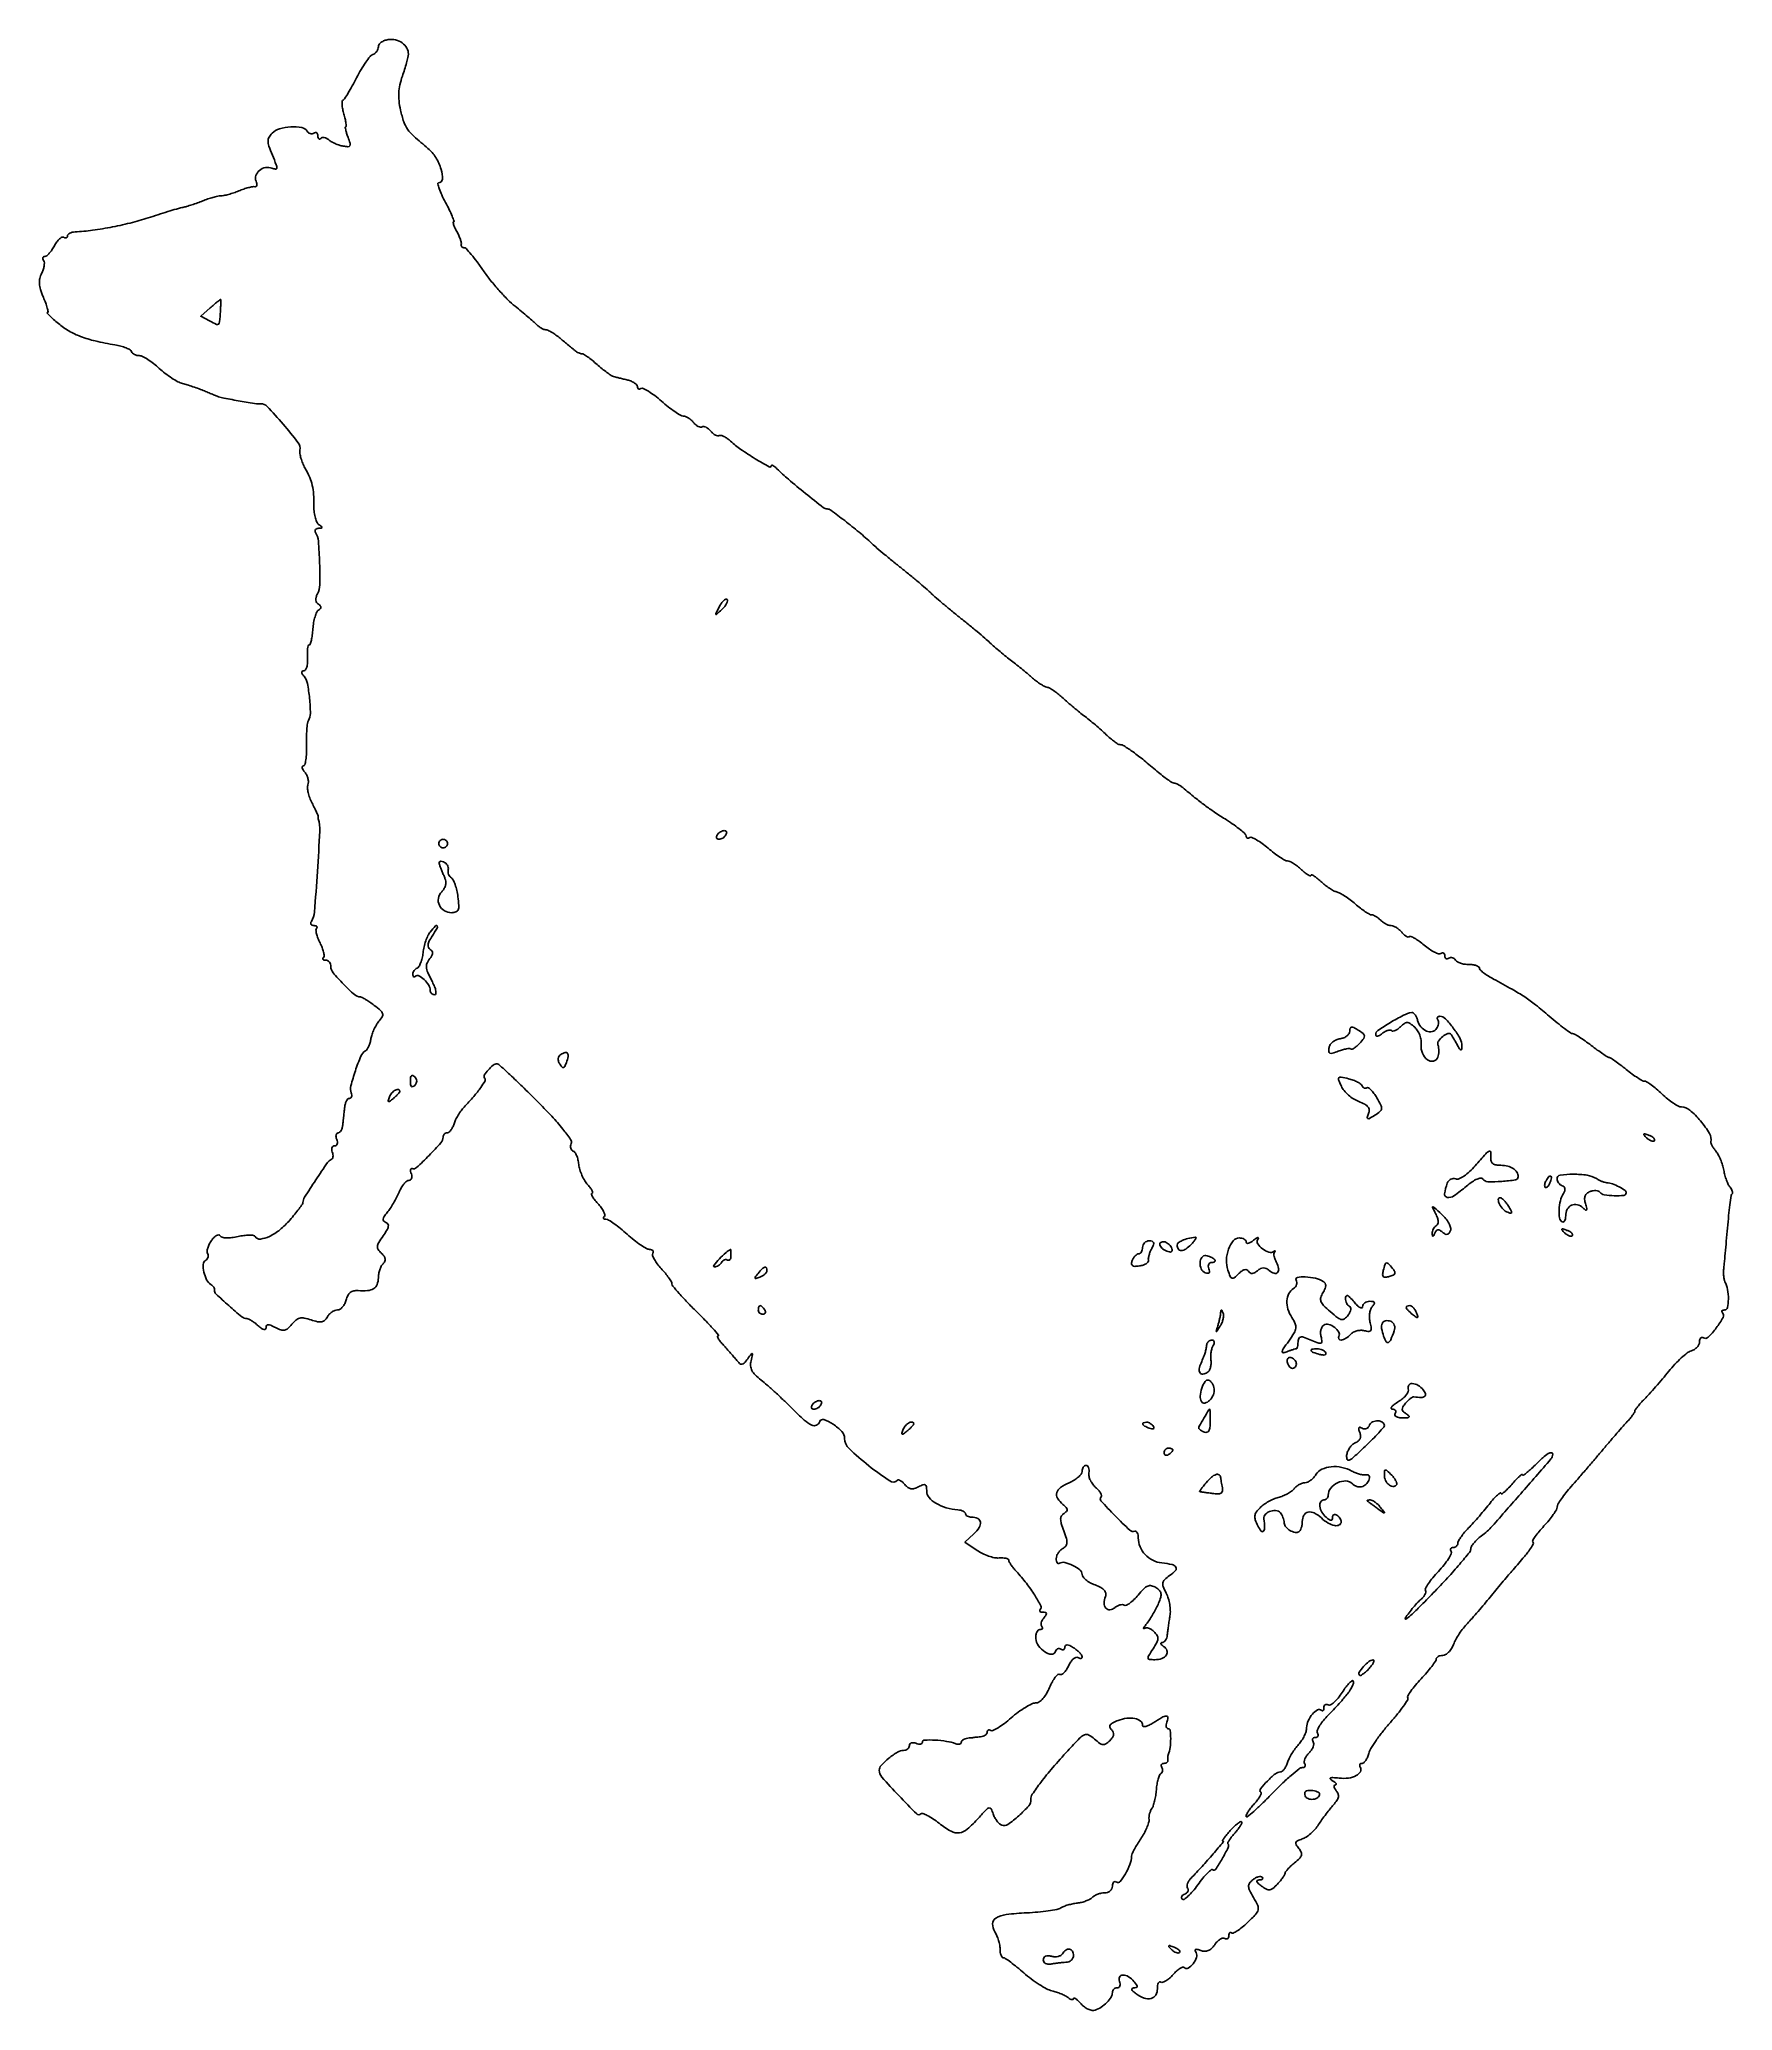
# Model space of a CAD drawing. Extents: x 1 to 393, y 1 to 457.
import ezdxf

# ---------------------------------------------------------------- set-up
doc = ezdxf.new("R2010")
doc.units = 0

msp = doc.modelspace()

# ---------------------------------------------------------------- linework, layer by layer
for points in [[(81.25, 457.188155, 0.054876), (80.389442, 456.964677, 0.067411), (79.660938, 456.568263, 0.080584), (79.168773, 456.067781, 0.15528), (79, 455.537438, -0.087714), (78.904045, 454.994671, -0.066457), (78.622821, 454.458007, -0.06577), (78.206836, 454.008557, -0.081754), (77.715987, 453.721256, 0.130984), (77.078413, 453.259419, 0.018172), (76.084769, 451.944392, 0.019786), (75.00422, 450.262925, 0.015602), (73.965987, 448.364267, -0.007757), (72.972932, 446.478541, -0.011077), (72.029195, 444.839336, -0.007217), (71.196067, 443.507427, -0.142781), (70.835529, 443.195176, 0.269003), (70.627807, 442.901195, 0.036254), (70.614367, 442.114749, 0.03381), (70.74032, 441.095762, 0.022184), (71.015723, 439.945176, -0.011963), (71.310627, 438.815607, -0.020855), (71.493169, 437.865146, -0.017124), (71.576948, 437.132116, -0.437711), (71.454945, 437, 0.448219), (71.343603, 436.875095, 0.023929), (71.440316, 436.285335, 0.024528), (71.648667, 435.500336, 0.013711), (71.97449, 434.567097, -0.017251), (72.449392, 433.175281, -0.202561), (72.390422, 432.617817, -0.289103), (71.972304, 432.387857, -0.032568), (70.847711, 432.529328, -0.031365), (69.971347, 432.755869, -0.023172), (69.034406, 433.110688, -0.023587), (68.177351, 433.530535, -0.047547), (67.555962, 433.953555, 0.055064), (67.032835, 434.29832, 0.070015), (66.486941, 434.487067, 0.085207), (66.002991, 434.498242, 0.16099), (65.657991, 434.324657, -0.122915), (65.408224, 434.17467, -0.257487), (65.193285, 434.219996, -0.162272), (65.045964, 434.467333, -0.053916), (65, 434.89235, 0.081648), (64.930102, 435.317541, 0.160128), (64.726548, 435.588987, 0.182985), (64.423579, 435.66565, 0.110306), (64.069098, 435.542705, -0.108373), (63.665803, 435.401101, -0.099685), (63.22714, 435.434921, -0.095498), (62.820631, 435.639411, -0.090427), (62.510081, 435.983688, 0.217247), (61.254739, 436.823077, 0.054068), (58.72571, 436.958514, 0.053843), (56.091841, 436.527755, 0.129645), (54.398057, 435.540914, 0.066686), (53.681745, 434.602988, 0.133679), (53.449918, 433.707291, 0.081451), (53.658241, 432.529478, 0.014545), (54.461954, 430.436815, -0.005638), (55.360671, 428.215805, -0.101608), (55.490395, 427.463274, -0.435823), (55.20238, 427.212203, -0.065438), (54.36572, 427.413154, 0.136309), (52.865908, 427.556762, 0.128806), (51.469763, 426.913605, 0.141245), (50.652159, 425.724323, 0.173728), (50.682122, 424.385993, -0.046409), (50.836184, 423.837138, -0.105573), (50.82356, 423.408821, -0.191025), (50.654068, 423.170062, -0.203708), (50.372681, 423.120588, 0.103297), (49.869315, 423.131668, 0.017648), (48.929415, 422.92233, 0.01859), (47.826669, 422.591315, 0.015631), (46.6849, 422.161482, -0.01525), (45.506636, 421.716882, -0.014899), (44.294357, 421.341185, -0.014964), (43.211682, 421.075317, -0.052768), (42.5, 421, 0.052383), (41.788301, 420.925234, 0.014869), (40.705643, 420.66135, 0.014806), (39.493364, 420.288446, 0.015166), (38.3151, 419.847149, -0.009998), (37.107309, 419.380504, -0.008322), (35.805935, 418.931758, -0.00842), (34.60048, 418.56075, -0.022478), (33.72638, 418.349819, 0.021962), (32.707032, 418.104953, 0.003698), (30.782736, 417.536866, 0.00404), (28.530107, 416.833772, 0.003579), (26.19608, 416.066055, -0.019133), (22.090922, 414.855876, -0.013921), (17.445503, 413.814271, -0.014025), (12.812068, 413.044233, -0.02133), (8.75, 412.661335, 0.04602), (8.080244, 412.564693, 0.063901), (7.514063, 412.349699, 0.081494), (7.130716, 412.056357, 0.191024), (7, 411.726697, -0.118731), (6.932627, 411.446975, -0.186599), (6.750522, 411.284292, -0.15353), (6.475488, 411.269013, -0.076244), (6.150714, 411.406854, 0.254608), (5.729886, 411.430003, 0.071701), (5.163246, 411.053206, 0.053487), (4.54908, 410.372345, 0.033931), (3.981734, 409.465871, -0.026089), (3.411227, 408.521764, -0.033749), (2.788252, 407.724349, -0.035848), (2.199601, 407.155309, -0.175982), (1.772003, 407, 0.134457), (1.482888, 406.920822, 0.190556), (1.32121, 406.712321, 0.14203), (1.320954, 406.395545, 0.068158), (1.487227, 406.020667, -0.129403), (1.644784, 405.504385, -0.048391), (1.600614, 404.74215, -0.043862), (1.38764, 403.8803, -0.040389), (1.023282, 403.043504, 0.068756), (0.601114, 401.901527, 0.072533), (0.515112, 400.708981, 0.056638), (0.777825, 399.312683, 0.024167), (1.426011, 397.522837, -0.011954), (1.95307, 396.171469, -0.021393), (2.311142, 395.034833, -0.018848), (2.509746, 394.165957, -0.470115), (2.372248, 394, 0.64404), (2.315142, 393.874307, 0.01491), (2.900456, 393.243135, 0.015491), (3.770407, 392.412507, 0.007949), (4.908617, 391.42344, 0.043367), (7.330723, 389.720375, 0.041425), (10.046806, 388.430582, 0.033166), (13.440764, 387.402112, 0.014995), (18, 386.487698, -0.023013), (19.364623, 386.191173, -0.030545), (20.569792, 385.790378, -0.031278), (21.492872, 385.350537, -0.183312), (21.833333, 384.947143, 0.120434), (22.069756, 384.584794, 0.067492), (22.500827, 384.278223, 0.061126), (23.050291, 384.070579, 0.059875), (23.637567, 384, -0.117422), (24.40238, 383.817878, -0.024912), (25.601239, 383.135654, -0.024784), (26.94361, 382.183931, -0.02133), (28.256888, 381.057545, 0.022985), (29.627702, 379.88966, 0.020928), (31.14235, 378.813312, 0.021452), (32.577829, 377.966301, 0.061144), (33.658551, 377.549562, -0.014104), (34.720167, 377.251048, -0.006695), (36.070671, 376.80993, -0.00663), (37.471587, 376.310657, -0.009337), (38.705897, 375.825811, 0.000721), (39.812506, 375.368965, 0.000942), (40.826107, 374.954458, 0.000694), (41.67687, 374.609788, 0.008767), (42, 374.485942, 0.042045), (43.264812, 374.143474, 0.0028), (46.970932, 373.489022, 0.00207), (50.774327, 372.85553, 0.063983), (51.730072, 372.823871, -0.23176), (53.278675, 372.239556, -0.011979), (56.943571, 368.148926, -0.012661), (60.390235, 363.897899, -0.204486), (60.841133, 362.150651, 0.076024), (60.841858, 361.343104, 0.029745), (61.077167, 360.250504, 0.028603), (61.477066, 359.078382, 0.031654), (61.997013, 358, -0.02388), (63.095925, 355.808525, -0.047318), (63.711611, 353.966009, -0.042804), (64.004346, 351.923731, -0.016281), (64.07418, 349.044961, 0.03292), (64.153619, 347.665221, 0.038142), (64.414422, 346.375818, 0.041612), (64.801852, 345.343383, 0.141602), (65.272743, 344.810274, -0.015944), (65.871108, 344.402804, -0.266974), (65.965153, 344.191808, -0.355981), (65.823843, 344.050801, -0.022163), (65.190983, 344.015313, 0.076092), (64.733472, 343.939794, 0.151142), (64.436336, 343.729681, 0.184458), (64.344223, 343.421536, 0.120385), (64.460167, 343.064451, -0.119297), (65.122938, 341.038061, -0.012278), (65.39696, 335.975714, -0.012421), (65.420675, 330.908912, -0.116296), (64.881083, 328.810688, 0.051819), (64.57794, 328.051093, 0.09271), (64.516878, 327.383997, 0.115591), (64.699347, 326.840255, 0.116343), (65.104058, 326.435688, -0.055593), (65.549699, 326.086495, -0.191984), (65.695067, 325.757207, -0.203471), (65.570581, 325.431515, -0.062751), (65.152869, 325.094478, 0.150527), (64.726559, 324.606856, 0.032118), (64.330199, 323.53892, 0.030866), (64.015477, 322.191505, 0.025131), (63.84172, 320.719478, -0.015158), (63.702183, 319.29372, -0.024422), (63.4877, 318.092597, -0.021328), (63.237339, 317.181567, -0.325837), (62.988304, 317, 0.339094), (62.765312, 316.829121, 0.033038), (62.6235, 316.11875, 0.031191), (62.556919, 315.150073, 0.018849), (62.593077, 314, -0.032278), (62.598351, 312.850599, -0.051386), (62.439305, 311.88125, -0.068548), (62.155524, 311.214119, -0.263807), (61.777941, 311, 0.110464), (61.401347, 310.915772, 0.292332), (61.260688, 310.692365, 0.142405), (61.37304, 310.315612, 0.029303), (61.786574, 309.75, -0.126111), (62.569187, 308.08332, -0.022207), (63.068622, 304.6317, -0.02159), (63.263959, 301.154473, -0.139014), (62.810443, 299.472131, 0.102806), (62.590112, 298.838563, 0.01299), (62.439201, 297.390023, 0.014803), (62.35472, 295.639519, 0.011803), (62.364142, 293.749225, -0.017269), (62.353315, 291.928067, -0.028349), (62.203811, 290.394217, -0.027911), (61.961204, 289.254038, -0.338681), (61.627555, 288.999225, 0.281553), (61.409805, 288.866317, 0.180082), (61.373973, 288.562888, 0.080444), (61.575979, 288.084221, 0.033222), (61.989431, 287.512735, -0.060482), (62.421949, 286.840772, -0.052997), (62.704676, 286.054537, -0.05587), (62.804392, 285.277785, -0.095907), (62.691006, 284.637157, 0.112195), (62.58616, 283.908726, 0.035184), (62.752814, 282.8123, 0.033155), (63.118097, 281.576805, 0.031217), (63.649529, 280.374422, -0.005122), (64.215958, 279.254719, -0.007822), (64.682057, 278.270924, -0.003478), (65.05801, 277.428727, -0.173557), (65.070398, 277.25, 0.043925), (65.048881, 277.136088, 0.027233), (65.042829, 277, 0.02722), (65.051609, 276.863918, 0.043545), (65.075401, 276.75, -0.085546), (65.432017, 273.84749, -0.004609), (64.896957, 264.575394, -0.003659), (64.195842, 255.141023, -0.11857), (63.483299, 252.972976, 0.103883), (63.349399, 252.602193, 0.179398), (63.418652, 252.285812, 0.165314), (63.685047, 252.073621, 0.086453), (64.10765, 252, -0.050799), (64.535255, 251.956444, -0.152445), (64.789171, 251.815882, -0.259813), (64.842481, 251.610759, -0.133607), (64.706549, 251.373216, 0.218274), (64.552641, 250.958793, 0.039222), (64.681077, 250.123785, 0.03598), (65.001833, 249.097604, 0.025598), (65.5, 248, -0.025598), (65.998167, 246.902396, -0.03598), (66.318923, 245.876215, -0.039222), (66.447359, 245.041207, -0.218274), (66.293451, 244.626784, 0.122756), (66.150471, 244.388857, 0.257438), (66.193493, 244.184118, 0.162428), (66.428821, 244.043789, 0.053967), (66.833333, 244, -0.127069), (67.27826, 243.885071, -0.10076), (67.657292, 243.561641, -0.089635), (67.912098, 243.077829, -0.076639), (68, 242.507714, 0.176799), (68.509976, 241.110551, 0.018323), (70.900178, 238.474936, 0.018165), (73.476813, 236.01997, 0.180972), (74.845064, 235.494262, -0.122341), (75.229962, 235.395066, -0.012202), (76.061862, 234.918634, -0.014773), (77.036472, 234.28835, -0.01122), (78.067659, 233.542734, -0.018243), (79.519468, 232.356749, -0.14293), (79.981663, 231.628331, -0.206124), (79.890447, 230.902846, -0.044146), (79.136472, 229.84642, 0.042581), (78.537173, 229.012238, 0.02666), (77.976844, 227.947842, 0.026683), (77.533906, 226.83209, 0.043304), (77.29356, 225.841358, -0.033681), (77.092154, 224.935498, -0.035071), (76.77288, 224.077473, -0.037429), (76.391529, 223.381343, -0.110758), (76.004191, 223.00259, 0.156003), (74.954932, 221.776184, 0.018647), (73.678295, 218.393844, 0.019076), (72.660462, 214.925816, 0.146339), (72.733051, 213.25, -0.062223), (72.834809, 212.771685, -0.105522), (72.784009, 212.367188, -0.145008), (72.592681, 212.100997, -0.166406), (72.297619, 212, 0.200157), (71.949095, 211.854658, 0.071166), (71.620908, 211.4125, 0.056704), (71.360169, 210.765592, 0.040801), (71.214286, 210, -0.019417), (71.116736, 209.089541), (71, 208), (70.883264, 206.910459, 0.019417), (70.785714, 206, -0.041936), (70.638042, 205.234458, -0.05785), (70.372143, 204.5875, -0.072564), (70.036262, 204.146033, -0.196348), (69.678725, 204, 0.202059), (69.387175, 203.877164, 0.142188), (69.217338, 203.559375, 0.092884), (69.206139, 203.074594, 0.051111), (69.361626, 202.5, -0.062927), (69.502534, 201.92599, -0.109632), (69.452188, 201.440625, -0.151303), (69.223415, 201.121579, -0.163532), (68.861626, 201, 0.155258), (68.497497, 200.884139, 0.152202), (68.263782, 200.578353, 0.113648), (68.205783, 200.113729, 0.066163), (68.336834, 199.564608, -0.053559), (68.48874, 198.992178, -0.072793), (68.492501, 198.458446, -0.092014), (68.354409, 198.04423, -0.173818), (68.093283, 197.814608, 0.149106), (67.211895, 197.111824, 0.00435), (64.518004, 193.113858, 0.004832), (61.919431, 189.100227, 0.128246), (61.533203, 187.893701, -0.140023), (61.403174, 187.517701, -0.006918), (60.628503, 186.444026, -0.010734), (59.65176, 185.186339, -0.007512), (58.5, 183.810035, -0.044069), (56.20203, 181.577834, -0.059314), (53.753237, 180.027823, -0.080977), (51.685888, 179.423894, -0.292932), (50.506322, 179.98977, 0.222735), (50.102825, 180.253499, 0.034523), (49.125001, 180.323605, 0.032921), (47.880799, 180.244784, 0.023189), (46.5, 180, -0.024618), (45.036694, 179.744897, -0.041661), (43.7942, 179.695049, -0.05175), (42.859124, 179.833106, -0.194195), (42.390266, 180.177553, 0.255216), (42.043679, 180.374828, 0.12867), (41.540192, 180.252556, 0.076556), (40.938065, 179.797672, 0.040017), (40.33766, 179.071689, 0.036871), (39.823707, 178.20902, 0.044749), (39.479792, 177.333144, 0.050782), (39.338011, 176.568087, 0.160184), (39.458379, 176.067344, -0.112999), (39.596296, 175.662758, -0.100231), (39.553449, 175.21924, -0.094137), (39.335692, 174.804844, -0.086635), (38.975635, 174.484941, 0.2489), (38.434225, 173.559494, 0.065157), (38.591672, 171.788711, 0.062145), (39.237663, 169.979466, 0.133759), (40.220191, 168.888197, -0.049524), (40.576357, 168.605551, -0.052588), (40.862034, 168.263572, -0.058659), (41.03998, 167.916426, -0.12787), (41.070263, 167.620945, 0.246938), (41.379355, 166.724282, 0.007575), (44.365794, 164.000129, 0.009124), (47.399133, 161.41337, 0.173679), (48.553274, 161, -0.118482), (48.970255, 160.899784, -0.023005), (49.647871, 160.513847, -0.023284), (50.413236, 159.978587, -0.019681), (51.171259, 159.345012, 0.025337), (51.952236, 158.70711, 0.096633), (52.51823, 158.439564, 0.260663), (52.851391, 158.528576, 0.202643), (53, 158.880196, -0.129731), (53.130293, 159.37391, -0.26729), (53.46314, 159.569998, -0.107876), (54.082565, 159.441269, -0.017895), (55.182996, 158.902063, 0.039604), (56.401132, 158.369389, 0.135828), (57.255152, 158.315463, 0.133712), (58.023241, 158.708327, 0.037893), (58.952946, 159.693563, -0.048174), (59.902195, 160.659024, -0.119555), (60.784815, 161.095889, -0.10448), (61.845403, 161.110128, -0.031753), (63.407839, 160.697387, 0.025921), (64.913653, 160.28077, 0.098915), (65.883004, 160.260508, 0.143149), (66.587484, 160.610116, 0.079057), (67.18758, 161.370703, -0.060339), (67.642637, 161.99386, -0.053028), (68.251971, 162.521394, -0.055948), (68.915797, 162.880461, -0.09631), (69.530638, 163, 0.143019), (70.121456, 163.172525, 0.072375), (70.713105, 163.683872, 0.062553), (71.216345, 164.437702, 0.0545), (71.546205, 165.328073, -0.056981), (71.94019, 166.375598, -0.109772), (72.509537, 167.06228, -0.116584), (73.290465, 167.418312, -0.06952), (74.315257, 167.476603, 0.040335), (76.509235, 167.4736, 0.120506), (77.924419, 167.941186, 0.162276), (78.720274, 168.905314, 0.092344), (79, 170.406989, -0.043356), (79.079847, 171.326092, -0.036507), (79.318137, 172.27394, -0.038035), (79.667486, 173.111149, -0.078675), (80.083021, 173.683021, 0.084541), (80.493176, 174.261547, 0.152242), (80.576925, 174.831589, 0.121991), (80.321399, 175.437531, 0.044912), (79.696961, 176.133021, -0.060826), (78.98266, 176.981274, -0.172476), (78.803855, 177.722242, -0.110549), (79.10681, 178.621331, -0.018142), (80.121017, 180.164308, 0.01947), (80.975366, 181.471628, 0.084647), (81.309751, 182.33116, 0.187711), (81.213284, 182.896598, 0.175342), (80.757076, 183.268209, -0.113511), (80.251513, 183.586904, -0.231466), (80.104243, 184.020585, -0.117327), (80.339044, 184.642232, -0.023171), (81.056639, 185.603901, 0.025933), (81.737176, 186.52649, 0.013169), (82.500267, 187.750833, 0.013046), (83.223105, 189.058635, 0.018999), (83.7852, 190.25, -0.032379), (84.316728, 191.302678, -0.041093), (84.944346, 192.192187, -0.046168), (85.572071, 192.81557, -0.174143), (86.08555, 193, 0.153072), (86.468216, 193.119962, 0.152361), (86.714771, 193.437101, 0.114735), (86.777728, 193.918805, 0.067075), (86.642977, 194.488004, -0.037002), (86.475872, 195.043045, -0.089807), (86.45911, 195.468993, -0.191659), (86.588327, 195.695448, -0.25056), (86.818877, 195.738004, 0.270816), (87.869278, 195.973403, 0.010991), (90.768534, 198.792522, 0.013014), (93.499643, 201.715928, 0.183359), (94, 203.034478, -0.095551), (94.071076, 203.403009, -0.097057), (94.273955, 203.716378, -0.098722), (94.576739, 203.926169, -0.102639), (94.932612, 204, 0.175593), (95.337526, 204.146724, 0.056191), (95.786939, 204.616499, 0.048125), (96.207722, 205.295466, 0.037843), (96.531333, 206.09872, -0.037414), (96.905276, 207.029212, -0.02124), (97.486835, 208.095296, -0.021114), (98.167671, 209.125274, -0.03246), (98.84872, 209.948435, 0.011173), (101.112037, 212.458489, 0.024321), (102.707395, 214.502344, 0.024903), (103.705708, 216.079402, 0.336934), (103.619225, 216.714108, -0.348303), (103.545939, 217.348158, -0.04116), (104.450156, 218.568913, -0.041781), (105.602199, 219.680406, -0.17268), (106.5, 220, -0.187697), (106.925812, 219.834316, -0.001733), (109.458442, 217.495576, -0.005554), (112.354115, 214.742332, -0.003525), (115.668556, 211.474301, -0.008811), (119.174449, 207.842621, -0.018298), (121.751835, 204.865548, -0.015644), (123.533402, 202.500919, -0.250238), (123.653304, 201.538909, 0.068886), (123.521941, 200.974958, 0.088254), (123.566988, 200.444736, 0.105015), (123.777285, 200.03081, 0.143399), (124.119092, 199.793636, -0.168341), (124.527332, 199.479859, -0.045258), (124.918809, 198.748526, -0.040532), (125.238201, 197.784748, -0.032424), (125.427814, 196.707054, 0.046605), (125.673705, 195.509283, 0.030231), (126.166929, 194.183113, 0.030336), (126.812028, 192.935355, 0.049478), (127.519886, 191.978026, -0.021781), (128.149747, 191.217984, -0.049111), (128.540529, 190.581045, -0.105264), (128.642789, 190.167497, -0.423811), (128.480674, 190, 0.484254), (128.336399, 189.817464, 0.073749), (128.536371, 189.31727, 0.038809), (129.05418, 188.568668, 0.01787), (129.834832, 187.675813, -0.028336), (130.622259, 186.736252, -0.043826), (131.178381, 185.835836, -0.053923), (131.4566, 185.092049, -0.264844), (131.34248, 184.675813, 0.09184), (131.16518, 184.417893, 0.237253), (131.17546, 184.19852, 0.199211), (131.366634, 184.048671, 0.067988), (131.722915, 184, -0.140718), (132.331047, 183.825392, -0.014077), (133.602888, 182.978691, -0.016816), (135.083973, 181.854788, -0.012601), (136.639582, 180.523203, 0.01524), (138.213591, 179.190195, 0.019264), (139.750526, 178.060899, 0.017631), (141.084792, 177.224561, 0.127413), (141.809017, 177.023203, -0.070198), (142.27005, 176.9498, -0.142047), (142.574803, 176.750021, -0.18604), (142.677607, 176.459819, -0.132303), (142.577753, 176.125807, 0.227326), (142.523661, 175.619918, 0.03993), (142.92505, 174.721942, 0.036374), (143.607792, 173.663501, 0.025458), (144.518736, 172.574285, -0.014477), (145.468934, 171.487526, -0.018821), (146.271129, 170.436371, -0.016712), (146.867588, 169.527588, -0.137708), (147, 169.055935, 0.176938), (147.191365, 168.532096, 0.005789), (148.673673, 166.814774, 0.010435), (150.514308, 164.817177, 0.006994), (152.69761, 162.607457, -0.00575), (154.834058, 160.455895, -0.010546), (156.516624, 158.647191, -0.006344), (157.784787, 157.188102, -0.638719), (157.69761, 157, 0.470341), (157.571, 156.847069, 0.078111), (157.718985, 156.433555, 0.040652), (158.126663, 155.81244, 0.018717), (158.75, 155.071676, -0.003157), (159.518179, 154.214403, -0.002152), (160.381238, 153.23042, -0.002169), (161.205554, 152.27406, -0.004368), (161.845705, 151.51143, 0.026194), (162.67781, 150.603676, 0.213774), (163.19278, 150.412619, 0.196292), (163.704893, 150.662275, 0.02179), (164.545968, 151.689754, -0.003735), (165.423268, 152.844109, -0.375204), (165.607819, 152.880667, -0.331873), (165.68746, 152.696212, -0.003394), (165.330522, 151.238108, 0.078091), (165.221221, 150.040272, 0.102564), (165.512617, 148.984437, 0.079103), (166.276701, 147.939932, 0.030505), (167.630259, 146.75192, -0.014511), (169.023757, 145.605596, -0.005503), (170.90377, 143.928516, -0.005445), (172.909027, 142.059286, -0.006625), (174.744276, 140.263811, 0.011997), (177.655162, 137.47658, 0.073077), (179.37791, 136.31357, 0.225485), (180.467021, 136.308815, 0.205278), (181.217788, 137.153363, -0.419876), (182.177781, 137.621839, -0.062774), (184.309509, 136.54856, -0.052976), (186.373801, 134.81806, -0.194208), (187, 133.266678, 0.205408), (188.014882, 130.900499, 0.022453), (192.583417, 126.929493, 0.020121), (197.436115, 123.388309, 0.358121), (199.230715, 123.564048, -0.262737), (199.506599, 123.640858, -0.072495), (199.939195, 123.464523, -0.053372), (200.449363, 123.085916, -0.03326), (200.962505, 122.545179, 0.060518), (201.658543, 121.887351, 0.121069), (202.352909, 121.597593, 0.113115), (203.134917, 121.653135, 0.048843), (204.105005, 122.056197, -0.029901), (205.124576, 122.525784, -0.222594), (205.6431, 122.491397, -0.237231), (205.928095, 122.075429, -0.03372), (206, 121.010433, 0.181), (206.545488, 119.55293, 0.079994), (208.1489, 118.216311, 0.064594), (210.500146, 117.204868, 0.049844), (213.25, 116.711211, -0.042576), (213.91986, 116.600961, -0.059465), (214.485938, 116.383343, -0.075436), (214.87131, 116.098574, -0.198503), (215, 115.787196, 0.177381), (215.110039, 115.486779, 0.092408), (215.423289, 115.231239, 0.072509), (215.889668, 115.05823, 0.052664), (216.440983, 115, -0.111079), (217.826742, 114.688298, -0.253823), (218.439409, 113.850035, -0.179289), (218.160881, 112.609188, -0.061366), (216.956726, 111.174311), (214.869104, 109.229395), (217.684552, 107.312073, 0.035974), (218.927734, 106.59043, 0.030301), (220.3339, 106.006753, 0.031395), (221.687813, 105.631918, 0.070366), (222.75, 105.56084, -0.028293), (223.612234, 105.575597, -0.045767), (224.339063, 105.479887, -0.05917), (224.84571, 105.300325, -0.285389), (225, 105.052026, 0.13134), (225.099288, 104.680567, 0.018705), (225.522046, 104.005923, 0.020214), (226.096681, 103.230256, 0.015993), (226.777179, 102.438561, -0.020921), (229.079114, 99.706481, -0.024411), (231.021502, 96.924443, -0.018491), (232.431135, 94.483569, -0.32921), (232.303788, 93.637122, 0.141702), (232.170811, 93.39593, 0.26048), (232.232498, 93.187154, 0.145755), (232.504272, 93.044144, 0.048769), (232.955778, 93, -0.061536), (233.517842, 92.930562, -0.307978), (233.718009, 92.705737, -0.182275), (233.628035, 92.322629, -0.025371), (233.131121, 91.657991, 0.050768), (232.753708, 91.095866, 0.066538), (232.537806, 90.516912, 0.082297), (232.507446, 90.010146, 0.171918), (232.675343, 89.657991, -0.103153), (232.83946, 89.407396, -0.247494), (232.815596, 89.193285, -0.184103), (232.60605, 89.046693, -0.061654), (232.228816, 89, 0.189438), (231.819783, 88.839259, 0.099014), (231.49482, 88.388409, 0.074696), (231.302543, 87.714766, 0.051071), (231.281131, 86.917988, 0.136642), (231.888126, 85.238393, 0.089395), (233.369578, 83.790078, 0.131336), (234.886852, 83.262572, 0.343213), (235.787611, 83.862832, -0.089093), (236.003547, 84.258603, -0.118176), (236.326913, 84.508716, -0.128536), (236.707091, 84.572968, -0.116859), (237.08541, 84.447214, 0.093792), (237.434378, 84.31325, 0.172091), (237.731339, 84.361583, 0.173559), (237.929798, 84.585628, 0.095595), (238, 84.949457, -0.207176), (238.152551, 85.301822, -0.214232), (238.510901, 85.425193, -0.091417), (239.125859, 85.253115, -0.025775), (240, 84.767927, -0.027256), (240.765626, 84.229681, -0.033699), (241.4125, 83.645381, -0.035847), (241.8718, 83.096909, -0.157657), (242, 82.700436, -0.154424), (241.917873, 82.440864, -0.191482), (241.707499, 82.303167, -0.12907), (241.385753, 82.321057, -0.0604), (241.004253, 82.497371, 0.2349), (240.536706, 82.540573, 0.089698), (239.963053, 82.190273, 0.06396), (239.371298, 81.51, 0.040184), (238.858026, 80.587745, -0.035122), (238.353693, 79.659597, -0.056965), (237.788547, 78.963246, -0.079429), (237.252592, 78.583287, -0.258473), (236.832816, 78.603325, 0.321752), (236.395917, 78.573128, 0.054108), (235.776628, 77.935867, 0.04198), (235.100834, 76.902303, 0.024851), (234.465624, 75.571969, -0.033842), (233.741899, 74.123757, -0.050357), (232.905747, 72.981098, -0.061777), (232.042144, 72.231196, -0.146179), (231.23658, 71.980816, 0.111613), (230.322852, 71.763639, 0.022771), (228.855917, 70.959975, 0.022942), (227.202475, 69.846658, 0.019767), (225.570797, 68.532553, -0.016557), (224.005683, 67.255413, -0.024968), (222.554688, 66.259779, -0.022292), (221.34291, 65.586911, -0.259575), (220.820797, 65.610754, 0.085444), (220.507284, 65.737103, 0.164276), (220.241109, 65.706893, 0.180173), (220.063909, 65.526192, 0.105159), (220, 65.225684, -0.156233), (219.886796, 64.872235, -0.08423), (219.559375, 64.546503, -0.069992), (219.073683, 64.29673, -0.056204), (218.5, 64.166667, -0.031746), (217.817155, 64.090795, 0.046784), (217, 64, -0.046784), (216.182845, 63.909205, 0.031746), (215.5, 63.833333, 0.05038), (214.926129, 63.710217, 0.065435), (214.440625, 63.480053, 0.080479), (214.112168, 63.183742, 0.170677), (214, 62.864718, -0.184984), (213.89805, 62.598584, -0.145668), (213.632812, 62.436027, -0.099337), (213.228626, 62.410731, -0.055864), (212.75, 62.531484, 0.050054), (210.617716, 63.095802, 0.027796), (207.939415, 63.372971, 0.020077), (205.475151, 63.391188, 0.404651), (205, 62.900212, -0.216387), (204.87715, 62.629636, -0.137246), (204.559375, 62.477852, -0.087399), (204.074745, 62.478597, -0.047665), (203.5, 62.638374, 0.06502), (202.926101, 62.77672, 0.112257), (202.440625, 62.719716, 0.151946), (202.121257, 62.480915, 0.158089), (202, 62.106989, -0.120919), (201.896379, 61.684782, -0.100726), (201.604322, 61.325178, -0.091655), (201.167502, 61.083637, -0.080752), (200.65301, 61, 0.138855), (199.23963, 60.599774, 0.033356), (197.234883, 59.172863, 0.031445), (195.455901, 57.52175, 0.193534), (195.004319, 56.382705, 0.182427), (195.611286, 54.797996, 0.008598), (199.548505, 50.519318, 0.006395), (203.684835, 46.286315, 0.41385), (204.620228, 46.286895, -0.292163), (205.077404, 46.387639, -0.029585), (206.146513, 45.922004, -0.02968), (207.458637, 45.154521, -0.018978), (208.889896, 44.118516, 0.037616), (211.647719, 42.274784, 0.162789), (213.555155, 41.905259, 0.148813), (215.401572, 42.745029, 0.029829), (217.996342, 45.321936, -0.00669), (219.774268, 47.258982, -0.135482), (220.449982, 47.669094, -0.358277), (220.928073, 47.460228, -0.040903), (221.408293, 46.288945, 0.045653), (221.763419, 45.445642, 0.041416), (222.275672, 44.651015, 0.043889), (222.858765, 44.016395, 0.093662), (223.423254, 43.667824, 0.251119), (224.782371, 43.839509, 0.027625), (227.323239, 45.864774, 0.028925), (229.631409, 48.175844, 0.200803), (230.139579, 49.65654, -0.167449), (230.464326, 50.848064, -0.012721), (232.441449, 53.597998, -0.015348), (235.168164, 56.973481, -0.008605), (238.675618, 60.913496, -0.006686), (241.416925, 63.809505, -0.097807), (242.568389, 64.604842, -0.232085), (243.545477, 64.559257, -0.058278), (244.881755, 63.60701, 0.022715), (246.076433, 62.620716, 0.136609), (246.819183, 62.329909, 0.178521), (247.499782, 62.50491, 0.045131), (248.391851, 63.248994, 0.042254), (249.028543, 64.00346, 0.117981), (249.284718, 64.641861, 0.149839), (249.195141, 65.231618, 0.0845), (248.772875, 65.827125, -0.125774), (248.437483, 66.392828, -0.234342), (248.528332, 66.905324, -0.117601), (249.114486, 67.399884, -0.025856), (250.328477, 67.934787, -0.058366), (252.3654, 68.447792, -0.083022), (254.22732, 68.381591, -0.118228), (255.516693, 67.779976, -0.228577), (256, 66.778001, 0.357211), (256.20366, 66.529306, 0.110424), (256.72404, 66.540496, 0.057469), (257.518479, 66.836145, 0.027247), (258.464817, 67.38499, -0.013646), (260.487532, 68.632793, -0.122922), (261.479686, 68.918996, -0.434935), (261.851116, 68.54839, -0.083293), (261.638374, 67.5, 0.051595), (261.483488, 66.925428, 0.093634), (261.496345, 66.440625, 0.142786), (261.668684, 66.122816, 0.200174), (261.963165, 66, -0.383823), (262.414655, 65.593536, -0.026751), (262.509948, 63.740296, -0.032754), (262.369934, 61.672194, -0.056403), (261.950479, 60, 0.052082), (261.886844, 59.755272, 0.023818), (261.85297, 59.426563, 0.02328), (261.849967, 59.073798, 0.029649), (261.881579, 58.75, -0.145617), (261.84349, 58.464438, -0.11953), (261.654128, 58.220312, -0.098132), (261.336897, 58.056168, -0.070581), (260.940983, 58, 0.098926), (260.581552, 57.928183, 0.176081), (260.362055, 57.726548, 0.169366), (260.318355, 57.42443, 0.090666), (260.457295, 57.069098, -0.084371), (260.616587, 56.67626, -0.093237), (260.629264, 56.266808, -0.100476), (260.494927, 55.904723, -0.115934), (260.234812, 55.645122, 0.160245), (259.910137, 55.259211, 0.027448), (259.598399, 54.339395, 0.027494), (259.342163, 53.176666, 0.021474), (259.188632, 51.892497, -0.019239), (259.036094, 50.566407, -0.020181), (258.78366, 49.277163, -0.020319), (258.476829, 48.186935, -0.07952), (258.158779, 47.566474, 0.059998), (257.867743, 47.04925, 0.034869), (257.641291, 46.372652, 0.034378), (257.506858, 45.652439, 0.048487), (257.494522, 45, -0.095306), (257.407572, 44.227229, -0.025726), (256.978813, 43.065371, -0.025074), (256.345508, 41.771238, -0.023637), (255.5743, 40.520413, 0.013065), (254.788886, 39.304832, 0.015505), (254.113898, 38.116334, 0.014391), (253.608511, 37.087806, 0.089358), (253.463816, 36.520413, -0.071599), (253.037911, 34.564505, -0.041127), (252.009097, 32.376718, -0.039435), (250.818036, 30.638012, -0.377812), (250.001873, 30.498843, 0.13881), (249.621501, 30.607281, 0.191106), (249.2943, 30.478185, 0.13905), (249.073421, 30.110549, 0.066268), (249, 29.559017, -0.114706), (248.861752, 28.964328, -0.100383), (248.47125, 28.457961, -0.093617), (247.887363, 28.118132, -0.085306), (247.2, 28, 0.050365), (246.433613, 27.922605, 0.038065), (245.61958, 27.69083, 0.038975), (244.881064, 27.350891, 0.069135), (244.347507, 26.947507, -0.075638), (243.773175, 26.524861, -0.030984), (242.88749, 26.127772, -0.029777), (241.866501, 25.811957, -0.033571), (240.855206, 25.634889, 0.024408), (239.820627, 25.473209, 0.019738), (238.729531, 25.20238, 0.020169), (237.74123, 24.87146, 0.047571), (237.044982, 24.5278, -0.09047), (236.158729, 24.180864, -0.01205), (234.169463, 23.842299, -0.013623), (231.767361, 23.559382, -0.011062), (229.180396, 23.383531, 0.018597), (224.41688, 22.987543, 0.104246), (222.008579, 22.168368, 0.262742), (221.249831, 20.847221, 0.142374), (221.775041, 18.988609, -0.038423), (222.244238, 18.090523, -0.026432), (222.640168, 17.011834, -0.026731), (222.912071, 15.926533, -0.048045), (223, 15.013569, 0.0354), (223.054766, 14.241009, 0.05303), (223.220313, 13.585851, 0.068467), (223.462329, 13.132316, 0.233701), (223.75, 12.980816, -0.14639), (224.209793, 12.830338, -0.008052), (225.454688, 11.935749, -0.011922), (226.913049, 10.796761, -0.008392), (228.5, 9.450079, 0.019887), (230.214932, 8.061306, 0.019036), (232.059375, 6.791694, 0.019373), (233.771005, 5.797877, 0.062347), (235, 5.331376, -0.022236), (236.04881, 5.026704, -0.018561), (237.132812, 4.613362, -0.01896), (238.097094, 4.160191, -0.047516), (238.75, 3.739668, 0.036891), (239.230222, 3.415753, 0.088711), (239.632812, 3.272114, 0.188254), (239.88916, 3.32579, 0.253277), (240, 3.530565, -0.479924), (240.150752, 3.651449, -0.097853), (240.514062, 3.49176, -0.042399), (241.077251, 3.023187, -0.018101), (241.75, 2.309528, 0.050531), (242.529371, 1.583296, 0.054202), (243.421317, 1.047614, 0.060764), (244.287122, 0.76916, 0.130149), (244.982143, 0.817233, 0.065874), (246.402223, 1.519853, 0.051515), (247.725694, 2.620996, 0.054264), (248.692263, 3.852422, 0.140171), (249, 4.928571, -0.102425), (249.08464, 5.337419, -0.09868), (249.325178, 5.685268, -0.097112), (249.684465, 5.918336, -0.095752), (250.106989, 6, 0.158089), (250.480915, 6.121257, 0.151946), (250.719716, 6.440625, 0.112257), (250.77672, 6.926101, 0.06502), (250.638374, 7.5, -0.207462), (250.681333, 8.505178, -0.287274), (251.426166, 8.971613, -0.140059), (252.745079, 8.594769, -0.080537), (254, 7.5, -0.017507), (254.615647, 6.702995, -0.168689), (254.735665, 6.298553, -0.337412), (254.543349, 6.068641, -0.055901), (253.931315, 6, 0.149921), (253.5592, 5.885858, 0.356794), (253.481966, 5.627149, 0.112783), (253.787621, 5.198944, 0.023724), (254.508113, 4.617726, 0.072418), (256.350917, 3.642388, 0.146133), (257.976954, 3.557771, 0.201331), (259.050722, 4.349867, 0.14432), (259.425941, 5.811922, -0.039787), (259.45962, 6.575314, -0.089066), (259.631294, 7.127781, -0.17263), (259.904335, 7.382125, -0.245152), (260.229013, 7.358462, 0.222403), (260.700016, 7.303631, 0.05548), (261.42226, 7.637173, 0.046043), (262.247293, 8.245696, 0.032217), (263.059415, 9.068506, -0.027477), (263.852329, 9.887222, -0.044511), (264.618895, 10.479099, -0.056911), (265.256981, 10.791149, -0.289326), (265.625391, 10.707943, 0.338706), (266.526979, 10.588015, 0.093578), (267.685753, 11.579043, 0.080574), (268.511886, 13.035889, 0.231146), (268.399713, 14.162268, -0.063105), (268.175772, 14.653759, -0.3789), (268.281834, 14.889434, -0.17719), (268.667244, 14.917542, -0.022121), (269.476115, 14.647539, 0.085261), (270.362677, 14.471239, 0.10563), (271.188118, 14.625108, 0.091472), (271.964781, 15.130861, 0.050076), (272.708582, 15.99433, -0.041852), (273.323754, 16.732642, -0.059417), (273.990943, 17.26534, -0.07609), (274.606755, 17.528023, -0.203981), (275.068422, 17.457713, 0.110197), (275.423164, 17.334591, 0.18293), (275.726349, 17.411136, 0.160215), (275.930043, 17.6825, 0.081724), (276, 18.10765, -0.047249), (276.040777, 18.538203, -0.140604), (276.173216, 18.800073, -0.260428), (276.366636, 18.862811, -0.148455), (276.589671, 18.743663, 0.319947), (276.990335, 18.676498, 0.029607), (277.917237, 19.197915, 0.029503), (279.049533, 20.024533, 0.018286), (280.280997, 21.118101, 0.013158), (282.210715, 23.061928, 0.129608), (282.75655, 24.066648, 0.16869), (282.659416, 25.093098, 0.026251), (281.701924, 26.927456, -0.016368), (280.790574, 28.592381, -0.107249), (280.552344, 29.508467, -0.171966), (280.774868, 30.228169, -0.059472), (281.534764, 31.028852, -0.043793), (282.161366, 31.462329, -0.060168), (282.792456, 31.727273, -0.075748), (283.333415, 31.795838, -0.192388), (283.690833, 31.642501, -0.152763), (283.817968, 31.399612, -0.260139), (283.745746, 31.188735, -0.137502), (283.453326, 31.044384, -0.046348), (282.975537, 31, 0.131217), (282.563187, 30.889889, 0.376047), (282.474713, 30.631192, 0.116578), (282.784645, 30.198847, 0.021315), (283.55887, 29.580266, 0.03478), (284.699794, 28.861853, 0.155209), (285.467656, 28.718583, 0.145809), (286.204636, 29.041598, 0.029506), (287.25, 30.038453, 0.015486), (287.92012, 30.803757, 0.019817), (288.485937, 31.550243, 0.018076), (288.903862, 32.198251, 0.134976), (289, 32.547894, -0.167361), (289.117915, 32.890303, -0.019252), (289.65141, 33.521386, -0.021501), (290.368263, 34.241266, -0.015964), (291.217567, 34.975092, 0.025695), (292.348922, 35.99172, 0.128173), (292.778509, 36.720849, 0.181329), (292.720995, 37.426793, 0.063252), (292.164918, 38.301286, -0.038491), (291.568081, 39.144802, -0.226944), (291.519409, 39.669435, -0.200208), (291.900218, 40.079016, -0.029824), (292.973992, 40.491745, 0.070694), (293.893573, 40.934237, 0.032822), (294.946387, 41.743362, 0.031693), (295.959101, 42.753739, 0.038227), (296.768672, 43.825843, -0.011079), (297.552226, 44.989769, -0.007567), (298.491279, 46.278241, -0.007629), (299.434824, 47.493497, -0.015249), (300.224024, 48.419234, 0.034318), (301.007779, 49.412917, 0.101879), (301.341011, 50.209582, 0.136791), (301.28408, 50.930692, 0.08572), (300.859549, 51.669234, -0.038019), (300.496307, 52.181583, -0.092777), (300.33582, 52.613585, -0.195937), (300.396895, 52.891529, -0.242062), (300.627555, 53.015313, 0.249087), (300.805655, 53.113952, 0.295609), (300.806018, 53.302858, 0.083708), (300.527225, 53.60822, 0.025014), (300.009954, 53.972686, -0.05698), (299.490542, 54.390675, -0.53589), (299.538828, 54.623427, -0.114455), (300.087363, 54.708819, -0.00984), (301.509954, 54.5759, 0.059154), (303.685798, 54.58749, 0.088393), (305.498274, 55.147806, 0.14718), (306.452638, 56.070293, 0.272374), (306.429973, 57.113307, -0.08391), (306.292252, 57.452055, -0.162646), (306.322184, 57.739534, -0.18133), (306.51325, 57.93076, -0.107171), (306.832575, 58, 0.18684), (307.239141, 58.157421, 0.057904), (307.677452, 58.660938, 0.048855), (308.077866, 59.388753, 0.037168), (308.373856, 60.25, -0.072357), (308.872943, 61.426546, -0.015244), (310.092529, 63.303806, -0.015672), (311.655724, 65.412281, -0.014289), (313.395203, 67.486359, 0.010796), (315.062931, 69.446912, 0.016952), (316.400402, 71.208555, 0.011223), (317.399925, 72.691634, 0.28868), (317.40387, 73.155541, -0.28045), (317.4009, 73.597385, -0.017826), (318.136616, 74.73074, -0.021974), (319.176663, 76.08372, -0.014207), (320.490931, 77.559061, 0.010718), (321.835113, 79.046949, 0.014896), (322.969211, 80.439464, 0.011309), (323.840452, 81.631718, 0.153297), (324, 82.139879, -0.172506), (324.116702, 82.468066, -0.093745), (324.447896, 82.747339, -0.074135), (324.941453, 82.936283, -0.054456), (325.524751, 83, 0.137823), (326.178871, 83.183797, 0.061731), (326.884546, 83.744187, 0.054396), (327.531184, 84.564323, 0.048952), (328.0127, 85.533404, -0.036224), (328.543186, 86.6728, -0.018857), (329.357436, 88.013283, -0.018652), (330.301306, 89.332957, -0.026983), (331.237949, 90.418001, 0.009166), (332.315286, 91.579682, 0.003902), (333.716773, 93.172423, 0.003859), (335.185903, 94.895237, 0.005055), (336.5, 96.493083, -0.002465), (337.795071, 98.084525, -0.001969), (339.20625, 99.787569, -0.00199), (340.525071, 101.353745, -0.005034), (341.5, 102.479062, 0.005104), (344.106361, 105.488325, 0.020057), (345.617795, 107.421951, 0.026251), (346.461327, 108.735496, 0.337997), (346.38843, 109.278237, -0.344185), (346.348733, 109.600858, -0.017501), (346.962439, 110.546751, -0.021833), (347.841456, 111.693025, -0.013377), (348.970581, 112.968507, 0.015873), (350.132262, 114.294038, 0.019996), (351.116924, 115.595, 0.018503), (351.844745, 116.728267, 0.129115), (352.023203, 117.355755, -0.129043), (352.205636, 117.997569, -0.016184), (352.987461, 119.228199, -0.018166), (354.03585, 120.652078, -0.014149), (355.273203, 122.12322, 0.002825), (356.793544, 123.849885, 0.001353), (358.727128, 126.083229, 0.001342), (360.733019, 128.425484, 0.001915), (362.5, 130.516177, -0.002109), (364.159766, 132.478468, -0.002097), (365.839063, 134.43031, -0.002054), (367.321161, 136.124298, -0.00821), (368.25, 137.142957, 0.013572), (368.920211, 137.893997, 0.017978), (369.485937, 138.614721, 0.015467), (369.909742, 139.236048, 0.14288), (370, 139.545455, -0.157714), (370.103302, 139.864805, -0.011892), (370.660938, 140.599124, -0.015488), (371.388116, 141.455063, -0.011134), (372.25, 142.366456, 0.011309), (373.343996, 143.524108, 0.004263), (374.823571, 145.190812, 0.00422), (376.403482, 147.032549, 0.005126), (377.851519, 148.785835, -0.018643), (379.273979, 150.416322, -0.020275), (380.776208, 151.889416, -0.020233), (382.156541, 153.039371, -0.08692), (383.101519, 153.532221, 0.066508), (383.827292, 153.874036, 0.065444), (384.442321, 154.395941, 0.07105), (384.858307, 155.011141, 0.11366), (385, 155.626405, -0.063358), (385.067386, 156.156057, -0.134237), (385.271288, 156.512203, -0.191573), (385.573131, 156.641741, -0.146127), (385.923533, 156.547259, 0.350658), (386.999084, 156.677982, 0.032458), (388.871705, 158.854738, 0.032328), (390.452682, 161.263066, 0.337413), (390.303788, 162.362878, -0.117917), (390.155178, 162.604916, -0.255736), (390.194057, 162.812846, -0.167307), (390.424593, 162.955355, -0.055589), (390.824915, 163, 0.359098), (391.479141, 163.539422, 0.046106), (391.673792, 165.486868, 0.045529), (391.484621, 167.74656, 0.076572), (390.873832, 169.545228, -0.071025), (390.696692, 170.048565, -0.025063), (390.584802, 170.807036, -0.024288), (390.543811, 171.664237, -0.026179), (390.588256, 172.5, 0.003054), (390.706962, 173.690675, 0.000447), (390.930876, 176.107975, 0.000505), (391.19011, 178.965811, 0.000433), (391.457287, 181.973956, -0.004906), (391.740605, 184.869661, -0.007449), (392.048998, 187.379936, -0.003352), (392.35627, 189.501383, -0.16006), (392.548614, 189.881947, 0.205896), (392.647358, 190.129687, 0.0708), (392.581356, 190.518386, 0.056087), (392.375548, 190.977251, 0.039783), (392.050582, 191.439052, -0.064094), (391.657263, 192.059888, -0.021299), (391.242864, 193.056373, -0.020806), (390.873046, 194.211245, -0.022232), (390.60976, 195.367747, 0.029957), (390.319691, 196.556776, 0.02329), (389.868428, 197.809529, 0.02381), (389.335764, 198.941181, 0.051341), (388.800502, 199.740381, -0.021558), (388.311575, 200.384048, -0.026989), (387.91806, 201.022245, -0.026999), (387.653347, 201.577901, -0.149475), (387.622681, 201.903695, 0.187289), (387.287542, 203.887184, 0.040675), (385.235675, 206.767541, 0.040895), (382.735274, 209.284865, 0.1777), (380.795455, 210.004627, -0.12563), (380.102157, 210.184259, -0.021656), (378.93328, 210.895734, -0.022383), (377.604882, 211.874176, -0.018359), (376.275285, 213.031682, 0.012346), (374.983562, 214.183807, 0.017262), (373.77009, 215.143459, 0.013671), (372.73226, 215.8646, 0.171595), (372.275285, 215.976451, -0.155719), (371.807596, 216.075706, -0.012135), (370.699615, 216.743402, -0.015638), (369.397157, 217.63043, -0.011291), (368, 218.696404, 0.006388), (366.622649, 219.768794, 0.00935), (365.38125, 220.674055, 0.005349), (364.320813, 221.400595, 0.145379), (364, 221.500271, -0.140679), (363.676849, 221.59742, -0.005098), (362.591023, 222.311543, -0.008992), (361.319126, 223.200368, -0.006148), (359.905609, 224.253263, 0.00897), (358.476306, 225.305429, 0.012426), (357.155565, 226.193146, 0.009008), (356.032487, 226.88003, 0.133509), (355.5912, 227, -0.155382), (355.136447, 227.144817, -0.006138), (353.706295, 228.185096, -0.010349), (352.033172, 229.488569, -0.007078), (350.185591, 231.034368, 0.009725), (347.033198, 233.643612, 0.021178), (344.49608, 235.49194, 0.018687), (341.622554, 237.25327, 0.006066), (337.25, 239.644197, -0.018235), (336.005124, 240.364789, -0.025603), (334.954687, 241.102689, -0.023933), (334.177082, 241.773003, -0.205707), (334, 242.185212, 0.254741), (333.829421, 242.498295, 0.062805), (333.282961, 242.760656, 0.04892), (332.494116, 242.940709, 0.031671), (331.559017, 243, -0.038227), (330.578603, 243.075066, -0.041761), (329.650564, 243.298542, -0.045839), (328.900891, 243.625614, -0.129267), (328.489919, 244.016312, 0.090427), (328.179369, 244.360589, 0.095498), (327.77286, 244.565079, 0.099685), (327.334197, 244.598899, 0.108373), (326.930902, 244.457295, -0.09743), (326.575871, 244.323933, -0.174978), (326.273452, 244.379391, -0.170591), (326.071061, 244.617231, -0.092039), (326, 245, 0.090015), (325.930349, 245.38375, 0.168768), (325.731122, 245.623436, 0.176601), (325.433667, 245.681672, 0.099656), (325.084672, 245.55233, -0.219074), (324.547837, 245.486378, -0.037748), (323.572867, 245.88095, -0.035024), (322.418521, 246.557351, -0.024869), (321.223455, 247.465429, 0.017068), (320.058476, 248.379647, 0.02718), (318.997137, 249.070301, 0.02562), (318.12979, 249.512324, 0.31084), (317.781283, 249.44795, -0.260921), (317.499322, 249.368414, -0.073322), (317.059206, 249.545175, -0.053886), (316.54075, 249.927938, -0.033625), (316.020056, 250.475834, 0.041088), (315.449039, 251.059023, 0.039), (314.780781, 251.552276, 0.041532), (314.118911, 251.892554, 0.098279), (313.577555, 252, -0.081457), (313.036914, 252.088666, -0.037619), (312.378719, 252.367188, -0.035971), (311.715205, 252.771644, -0.04154), (311.15, 253.25, 0.030873), (310.608601, 253.728372, 0.031527), (310.01605, 254.132812, 0.033219), (309.458894, 254.415454, 0.101106), (309.045064, 254.5, -0.132208), (308.558275, 254.631005, -0.015244), (307.587859, 255.234375, -0.01751), (306.459964, 256.04261, -0.013447), (305.284914, 257, 0.016289), (304.067007, 257.980846, 0.01724), (302.810151, 258.861058, 0.017109), (301.679562, 259.542236, 0.071653), (300.939851, 259.824877, -0.068661), (300.235451, 260.089229, -0.021295), (299.262019, 260.671031, -0.020849), (298.217134, 261.421708, -0.021532), (297.25, 262.249191, 0.015968), (296.385822, 263.005395, 0.033706), (295.660937, 263.522396, 0.057385), (295.165188, 263.754279, 0.512271), (295, 263.635359, -0.505277), (294.836571, 263.514925, -0.061071), (294.35711, 263.730556, -0.034923), (293.652056, 264.228007, -0.016443), (292.811439, 264.961045, 0.022052), (291.895671, 265.741712, 0.025258), (290.953969, 266.401746, 0.025569), (290.109408, 266.873818, 0.114586), (289.561439, 267.002346, -0.128859), (288.962283, 267.160783, -0.016027), (287.801457, 267.867505, -0.018036), (286.455261, 268.818426, -0.014034), (285.060543, 269.944272, 0.018784), (283.683904, 271.034097, 0.027792), (282.39333, 271.873199, 0.026598), (281.314773, 272.418013, 0.246874), (280.810543, 272.382909, -0.082744), (280.500841, 272.256161, -0.161366), (280.238097, 272.281627, -0.182192), (280.063437, 272.453386, -0.108761), (280, 272.74157, 0.209784), (279.794175, 273.210546, 0.014073), (278.662756, 274.193929, 0.018338), (277.19182, 275.31376, 0.012586), (275.447681, 276.478667, -0.006593), (272.655945, 278.295262, -0.011559), (270.401848, 279.881362, -0.01091), (268.137602, 281.631805, -0.005166), (265.292206, 283.981463, 0.028223), (264.771601, 284.372455, 0.027601), (264.206491, 284.705497, 0.028716), (263.678903, 284.941065, 0.085801), (263.292206, 285.015973, -0.135614), (262.828275, 285.154286, -0.012144), (261.804436, 285.830375, -0.015112), (260.60805, 286.717649, -0.011224), (259.339916, 287.765973, 0.00829), (256.342936, 290.273228, 0.014733), (253.782193, 292.222407, 0.013159), (251.707895, 293.625839, 0.134872), (250.727273, 293.929603, -0.133608), (250.297553, 294.061547, -0.016701), (249.483503, 294.614832, -0.018701), (248.544743, 295.355131, -0.014497), (247.578268, 296.227273, 0.009341), (246.463268, 297.254498, 0.005132), (245.062542, 298.471929, 0.005114), (243.615307, 299.678629, 0.008151), (242.350995, 300.677167, -0.006927), (241.100142, 301.660113, -0.004639), (239.695668, 302.817311, -0.004671), (238.355558, 303.964028, -0.009176), (237.315109, 304.905464, 0.020198), (236.384947, 305.710548, 0.02049), (235.397186, 306.433887, 0.020786), (234.488881, 306.990195, 0.074684), (233.854155, 307.228297, -0.067692), (233.227073, 307.45363, -0.020838), (232.353966, 307.955644, -0.020427), (231.413384, 308.605133, -0.021075), (230.539046, 309.322833, 0.007457), (229.555923, 310.175675, 0.003507), (228.26149, 311.249751, 0.003475), (226.889524, 312.356181, 0.004884), (225.649005, 313.322833, -0.006679), (224.400693, 314.302779, -0.00453), (223.004219, 315.450547, -0.004564), (221.675429, 316.583794, -0.009106), (220.649005, 317.508815, 0.010465), (219.495621, 318.542588, 0.002984), (217.66252, 320.09875, 0.003003), (215.571878, 321.8309, 0.003181), (213.5, 323.504725, -0.00344), (211.475763, 325.141796, -0.003728), (209.528125, 326.763639, -0.003511), (207.879125, 328.177724, -0.018062), (207, 329, 0.018062), (206.120875, 329.822276, 0.003511), (204.471875, 331.236361, 0.003728), (202.524237, 332.858204, 0.00344), (200.5, 334.495275, -0.002971), (198.426342, 336.169099, -0.002797), (196.330356, 337.90125, -0.00278), (194.489837, 339.45715, -0.009686), (193.326743, 340.491185, 0.012419), (190.343776, 343.114109, 0.00994), (187.007344, 345.793131, 0.00455), (183.810817, 348.210879, 0.160985), (182.936115, 348.5, -0.168281), (182.108284, 348.786737, -0.00237), (177.918978, 352.116771, -0.007162), (173.96742, 355.382655, -0.019968), (171.32284, 357.821429, 0.023326), (170.814278, 358.284135, 0.055982), (170.388584, 358.562872, 0.135575), (170.118541, 358.617157, 0.393531), (170, 358.489869, -0.573393), (169.551515, 358.227369, -0.008209), (166.268134, 360.142897, -0.015736), (162.964532, 362.288535, -0.033934), (160.598556, 364.18358, 0.030246), (159.816657, 364.81936, 0.041608), (159.039682, 365.284099, 0.047768), (158.371432, 365.535949, 0.207537), (157.961863, 365.47643, -0.190277), (157.590952, 365.409887, -0.070703), (157.082275, 365.58966, -0.05711), (156.5236, 365.967767, -0.042274), (156, 366.5, 0.044508), (155.473559, 367.030368, 0.059196), (154.906522, 367.403416, 0.07308), (154.386057, 367.574592, 0.18337), (154, 367.5, -0.184382), (153.613349, 367.426077, -0.07274), (153.090794, 367.599818, -0.058889), (152.520795, 367.976409, -0.044173), (151.990862, 368.51101, 0.039693), (151.434727, 369.082173, 0.037862), (150.786893, 369.568245, 0.040272), (150.147424, 369.907285, 0.097809), (149.627555, 370.019184, -0.13165), (148.983215, 370.203635, -0.014471), (147.677016, 371.040025, -0.016878), (146.157924, 372.152826, -0.012887), (144.570797, 373.467447, 0.016557), (143.005683, 374.744587, 0.024968), (141.554688, 375.740221, 0.022292), (140.34291, 376.413089, 0.259575), (139.820797, 376.389246, -0.092832), (139.507578, 376.268322, -0.171279), (139.241109, 376.310221, -0.174337), (139.063098, 376.508988, -0.096589), (139, 376.832575, 0.188036), (138.842194, 377.237355, 0.058725), (138.339063, 377.669827, 0.049356), (137.611251, 378.061847, 0.037401), (136.75, 378.347898, -0.000286), (135.815235, 378.583078, -0.000274), (134.867188, 378.822729, -0.000271), (134.030839, 379.035116, -0.000987), (133.5, 379.171343, -0.081652), (132.951044, 379.413942, -0.012318), (131.958013, 380.098717, -0.013541), (130.817522, 380.975507, -0.011332), (129.654936, 381.965037, 0.011645), (128.517408, 382.932014, 0.016243), (127.453223, 383.738936, 0.012623), (126.544733, 384.348583, 0.164183), (126.154936, 384.444108, -0.096801), (125.834657, 384.478791, -0.033484), (125.398638, 384.646811, -0.031786), (124.930984, 384.901265, -0.031911), (124.5, 385.212645, -0.000012), (123.961412, 385.656695, -0.000003), (123.087866, 386.376953, -0.000003), (122.09033, 387.199464, -0.000003), (121.09699, 388.018537, 0.017211), (120.109636, 388.777149, 0.020707), (119.130079, 389.417945, 0.019874), (118.273536, 389.883821, 0.115106), (117.775562, 390, -0.096584), (117.336401, 390.085631, -0.034376), (116.759245, 390.367188, -0.032577), (116.152192, 390.771644, -0.032979), (115.605453, 391.25, 0.016595), (114.893979, 391.914851, 0.003749), (113.64001, 392.99453, 0.003881), (112.173516, 394.218727, 0.003756), (110.672274, 395.433506, -0.029265), (109.001591, 396.932595, -0.013417), (106.996623, 399.067015, -0.013235), (105.000216, 401.433223, -0.017813), (103.329174, 403.683506, 0.009928), (101.865643, 405.720689, 0.014771), (100.498239, 407.43828, 0.009761), (99.308473, 408.7909, 0.21049), (98.833782, 409, -0.094276), (98.531923, 409.057427, -0.126406), (98.307331, 409.220312, -0.133015), (98.196265, 409.46418, -0.110175), (98.212452, 409.75, 0.129349), (98.220442, 410.175652, 0.023446), (97.996003, 410.940625, 0.023872), (97.639344, 411.833579, 0.019642), (97.177268, 412.75, -0.016263), (96.734583, 413.613407, -0.030827), (96.445071, 414.339063, -0.039226), (96.317777, 414.860204, -0.462243), (96.436681, 415, 0.523475), (96.55082, 415.164604, 0.009649), (96.091937, 416.321875, 0.014719), (95.432673, 417.773756, 0.008254), (94.551057, 419.5, -0.012784), (93.688918, 421.22655, -0.023547), (93.091445, 422.678125, -0.023734), (92.759853, 423.765754, -0.489008), (92.94209, 424, 0.40008), (93.822002, 424.838244, 0.086463), (93.536004, 427.13281, 0.062056), (92.294514, 429.909485, 0.083418), (90.5, 431.993664, -0.008979), (87.242259, 434.801995, -0.055085), (85.763369, 436.450107, -0.075353), (84.8936, 438.15875, -0.024859), (84.138056, 440.881073, -0.029033), (83.793203, 442.978434, -0.039898), (83.745146, 444.888107, -0.040557), (84.00022, 446.756754, -0.031507), (84.566966, 448.729699, 0.009096), (85.085181, 450.270065, 0.009999), (85.529941, 451.780644, 0.009485), (85.859092, 453.083979, 0.048839), (85.956107, 453.821429, 0.137312), (85.609275, 455.240472, 0.109733), (84.553774, 456.417017, 0.099323), (82.997158, 457.117744, 0.09262)], [(42.425414, 394.25, -0.005932), (42.249512, 391.834842, -0.1925), (41.99092, 391.319292, -0.299076), (41.505442, 391.248739, -0.013625), (39.930465, 392.037214), (37.860931, 393.144795), (40.083475, 395.072398, -0.002987), (40.945775, 395.811285, -0.004714), (41.695287, 396.433767, -0.001351), (42.351485, 396.965434, -0.171205), (42.449475, 397, -0.413666), (42.504174, 396.945404, -0.002655), (42.501583, 396.192187, -0.008151), (42.479341, 395.304496, -0.004872)], [(158.573661, 325.22619, -0.002294), (157.354252, 324.072152, -0.404836), (157.191606, 324.074764, -0.323466), (157.1623, 324.256694, -0.001975), (157.964205, 325.835646, -0.029819), (158.46731, 326.687471, -0.05386), (158.989204, 327.306169, -0.082345), (159.448592, 327.619194, -0.314606), (159.771496, 327.561837, -0.253633), (159.877288, 327.205514, -0.066521), (159.671033, 326.62434, -0.05091), (159.221647, 325.931813, -0.032763)], [(159.5, 273, -0.064269), (159.189439, 272.617474, -0.051777), (158.769763, 272.29375, -0.053414), (158.310186, 272.073533, -0.085235), (157.881966, 272, -0.117858), (157.550471, 272.079239, -0.186277), (157.357263, 272.29375, -0.154201), (157.338175, 272.617617, -0.076764), (157.5, 273, -0.064269), (157.810561, 273.382526, -0.051777), (158.230237, 273.70625, -0.053414), (158.689814, 273.926467, -0.085235), (159.118034, 274, -0.117858), (159.449529, 273.920761, -0.186277), (159.642737, 273.70625, -0.154201), (159.661825, 273.382383, -0.076764)], [(95, 271, -0.099038), (94.923658, 270.618362, -0.097945), (94.70625, 270.29375, -0.097945), (94.381638, 270.076342, -0.099038), (94, 270, -0.099038), (93.618362, 270.076342, -0.097945), (93.29375, 270.29375, -0.097945), (93.076342, 270.618362, -0.099038), (93, 271, -0.099038), (93.076342, 271.381638, -0.097945), (93.29375, 271.70625, -0.097945), (93.618362, 271.923658, -0.099038), (94, 272, -0.099038), (94.381638, 271.923658, -0.097945), (94.70625, 271.70625, -0.097945), (94.923658, 271.381638, -0.099038)], [(95.197214, 264.966641, 0.080473), (95.158875, 264.428297, 0.0685), (95.286781, 263.87275, 0.07016), (95.555216, 263.385061, 0.093765), (95.927314, 263.044922, -0.142751), (96.356882, 262.568412, -0.028996), (96.796069, 261.506242, -0.028406), (97.177017, 260.167861, -0.023295), (97.434339, 258.703281, -0.016046), (97.628735, 256.668554, -0.108362), (97.475635, 255.673873, -0.214619), (96.969724, 255.174024, -0.089374), (96.003928, 255, -0.13326), (94.29105, 255.464769, -0.148203), (93.130514, 256.719003, -0.157916), (92.903239, 258.342266, -0.154016), (93.666687, 259.809544, 0.061255), (94.17898, 260.465499, 0.058729), (94.525804, 261.235179, 0.063483), (94.663899, 261.997359, 0.110104), (94.55751, 262.628939, -0.000287), (94.296842, 263.271046, -0.000146), (93.970085, 264.077958, -0.000145), (93.633709, 264.910017, -0.000218), (93.34065, 265.63645, -0.036071), (93.104775, 266.370518, -0.209694), (93.173759, 266.761587, -0.281469), (93.482563, 266.904729, -0.058424), (94.09065, 266.76145, -0.084067), (94.606098, 266.469152, -0.083873), (94.99706, 266.023252, -0.08834), (95.205583, 265.495467, -0.108356)], [(91.468716, 249.592599, 0.027044), (90.808049, 248.454519, 0.080039), (90.531439, 247.597352, 0.135342), (90.605707, 246.963475, 0.15921), (90.994222, 246.503571, -0.090978), (91.402259, 246.134698, -0.145722), (91.568571, 245.699338, -0.128926), (91.477981, 245.20416, -0.063923), (91.133595, 244.660972, 0.057255), (90.359843, 243.475686, 0.133134), (90.15154, 242.444094, 0.087255), (90.46093, 241.177268, 0.015913), (91.505418, 238.989522, -0.024124), (92.043925, 237.812261, -0.052164), (92.315469, 236.855477, -0.093469), (92.306648, 236.229613, -0.356639), (92.02568, 236, -0.103587), (91.634306, 236.081962, -0.098904), (91.301294, 236.314732, -0.09681), (91.078133, 236.662459, -0.094668), (91, 237.071429, 0.144414), (90.656206, 238.236915, 0.059313), (89.59406, 239.518152, 0.065168), (88.389387, 240.396461, 0.33284), (87.619048, 240.285714, -0.110568), (87.383589, 240.136397, -0.25226), (87.181845, 240.166741, -0.175286), (87.04362, 240.377603, -0.058367), (87, 240.75, -0.084002), (87.074284, 241.189036, -0.068943), (87.291195, 241.613021, -0.06965), (87.612419, 241.958087, -0.089667), (87.991303, 242.166667, 0.183933), (88.398647, 242.501618, 0.038302), (88.80189, 243.353177, 0.035482), (89.142067, 244.473673, 0.027051), (89.358706, 245.737767, -0.028775), (89.594952, 247.088299, -0.025023), (89.992995, 248.468659, -0.025815), (90.481211, 249.682525, -0.064766), (90.989848, 250.487767, -0.011405), (92.274182, 251.965377, -0.518083), (92.616105, 251.92291, -0.264505), (92.602388, 251.394506, -0.009231)], [(306.299402, 224.778342, -0.024453), (305.646348, 224.124062, -0.039647), (305.025021, 223.64365, -0.047923), (304.51199, 223.374495, -0.301898), (304.236641, 223.430025, 0.213943), (303.924156, 223.549027, 0.027852), (303.198376, 223.466403, 0.028423), (302.301975, 223.260414, 0.020156), (301.323203, 222.932782, -0.016847), (299.962644, 222.467317, -0.166468), (299.366999, 222.48756, -0.306061), (299.110308, 222.852571, -0.051852), (299.186242, 223.746626, -0.107092), (299.481153, 224.440845, -0.069544), (300.0802, 225.078814, -0.065107), (300.879007, 225.566326, -0.069164), (301.760216, 225.819551, 0.060096), (302.616636, 226.048993, 0.071066), (303.342063, 226.467917, 0.083223), (303.830941, 227.004256, 0.144257), (304, 227.578025, -0.06669), (304.0912, 228.258738, -0.308024), (304.377862, 228.503554, -0.150648), (304.904196, 228.402425, -0.017345), (305.959938, 227.792946, -0.025337), (307.073385, 227.016542, -0.202473), (307.373312, 226.482451, -0.191777), (307.20803, 225.877766, -0.022452)], [(319.692161, 230.069175, 0.107714), (320.453822, 228.571144, 0.12033), (321.744626, 227.597365, 0.155035), (323.100145, 227.462484, 0.204996), (324.104067, 228.168385, 0.052912), (324.359659, 228.700417, 0.052472), (324.49879, 229.275735, 0.057317), (324.508308, 229.806727, 0.114747), (324.375, 230.202254, -0.101312), (324.263429, 230.506356, -0.177741), (324.316561, 230.765662, -0.167413), (324.529205, 230.939434, -0.088578), (324.868403, 231, -0.205936), (326.134402, 230.455476, -0.030194), (327.970894, 228.266419, -0.032786), (329.54479, 225.822355, -0.13211), (329.969591, 224.115141, -0.030304), (329.909676, 223.362275, -0.46907), (329.71598, 223.242559, -0.176192), (329.420147, 223.478095, -0.010053), (328.822112, 224.5, 0.001996), (328.378972, 225.286008, 0.002698), (327.971672, 225.992852, 0.001823), (327.624658, 226.582678, 0.029485), (327.495649, 226.773539, 0.325379), (326.737139, 226.998486, 0.0804), (325.529203, 226.336547, 0.073854), (324.524718, 225.283083, 0.250174), (324.411145, 224.370958, -0.059261), (324.571414, 223.738076, -0.036149), (324.615673, 222.967473, -0.035826), (324.547893, 222.185981, -0.052115), (324.368654, 221.518314, -0.250998), (323.358204, 220.645307, -0.219651), (321.979996, 220.941536, -0.135116), (320.811772, 222.452884, -0.125342), (320.537956, 224.395227, 0.066196), (320.513336, 225.471776, 0.05007), (320.214686, 226.616887, 0.050372), (319.697571, 227.671633, 0.069797), (319.02328, 228.478932, 0.026307), (317.963686, 229.340989, 0.149866), (317.285342, 229.575497, 0.170372), (316.639849, 229.374283, 0.036446), (315.737902, 228.595045, -0.037801), (315.120067, 228.064179, -0.056679), (314.503917, 227.710553, -0.07444), (313.980537, 227.571778, -0.227818), (313.643214, 227.69012, 0.204476), (313.304584, 227.826161, 0.07134), (312.775355, 227.738677, 0.056511), (312.151323, 227.460627, 0.040186), (311.524166, 227.020056, -0.032841), (310.900956, 226.56846, -0.104107), (310.420403, 226.390897, -0.237711), (310.126835, 226.488276, -0.198484), (310, 226.795197, -0.248949), (310.474608, 227.689344, -0.01211), (313.395705, 229.564235, -0.018624), (316.398844, 231.24075, -0.079779), (318.34362, 231.869499, -0.202176), (318.70351, 231.779328, -0.070976), (319.087747, 231.394485, -0.056447), (319.43691, 230.798725, -0.040414)], [(122.569744, 220.321153, -0.021645), (122.166761, 219.393187, -0.233389), (121.852461, 219.149633, -0.282017), (121.510474, 219.27411, -0.029606), (120.998991, 220.001632, -0.062589), (120.698136, 220.660135, -0.107831), (120.644966, 221.257909, -0.123924), (120.843878, 221.766655, -0.09981), (121.273826, 222.169234, -0.069347), (122.266119, 222.606548, -0.319192), (122.825349, 222.407903, -0.209093), (122.973338, 221.675223, -0.038384)], [(87.414286, 215.014286, -0.090732), (86.990389, 214.721518, -0.311764), (86.678571, 214.778571, -0.165815), (86.481152, 215.180305, -0.032041), (86.428571, 216, -0.032041), (86.481152, 216.819695, -0.165815), (86.678571, 217.221429, -0.311764), (86.990389, 217.278482, -0.090732), (87.414286, 216.985714, -0.074369), (87.776302, 216.496362, -0.122728), (87.9, 216, -0.122728), (87.776302, 215.503638, -0.074369)], [(306.83541, 214.919831, 0.086955), (307.019032, 214.598253, 0.114305), (307.287056, 214.39413, 0.125813), (307.597237, 214.339946, 0.119617), (307.901927, 214.439387, -0.289908), (308.289809, 214.435209, -0.04939), (308.894434, 213.952425, -0.040718), (309.579869, 213.165997, -0.025489), (310.254015, 212.147132, -0.015925), (311.193362, 210.434662, -0.146913), (311.341667, 209.610915, -0.195212), (310.985809, 208.958262, -0.031957), (309.792513, 208.102495, -0.008198), (308.563426, 207.362648, -0.199393), (308.175511, 207.31121, -0.420234), (308.041335, 207.54921, -0.021029), (308.356716, 208.487203, 0.110141), (308.482347, 209.335611, 0.15447), (308.200985, 210.042299, 0.100667), (307.438651, 210.664739, 0.030793), (306.074917, 211.277824, -0.051474), (304.872727, 211.87912, -0.038101), (303.682144, 212.770762, -0.038874), (302.677179, 213.798663, -0.067321), (302.04165, 214.807932, -0.01383), (301.398697, 216.329222, -0.293166), (301.490924, 216.788574, -0.255609), (301.965236, 216.936232, -0.011136), (303.718435, 216.542392, -0.026583), (304.807883, 216.209682, -0.032613), (305.781442, 215.781029, -0.034416), (306.528318, 215.324386, -0.15315)], [(84, 213.622445, -0.172995), (83.92491, 213.411909, -0.015689), (83.55265, 212.984529, -0.018888), (83.060438, 212.492636, -0.013646), (82.477108, 211.981001, -0.008807), (81.617386, 211.292701, -0.27071), (81.355597, 211.258808, -0.389672), (81.264678, 211.458284, -0.012731), (81.584097, 212.358556, -0.091143), (82.143246, 213.274265, -0.089947), (82.99376, 213.936277, -0.178047), (83.678078, 214.025462, -0.350363)], [(374.526461, 202.193128, -0.20742), (374.220211, 202.072099, -0.082976), (373.768815, 202.162781, -0.063152), (373.246577, 202.441312, -0.043285), (372.733333, 202.875912, -0.011214), (372.106486, 203.536448, -0.400052), (372.111181, 203.729672, -0.286372), (372.336218, 203.78179, -0.008399), (373.293128, 203.435707, -0.036269), (373.940734, 203.133723, -0.070189), (374.395085, 202.789051, -0.120343), (374.59249, 202.461316, -0.278911)], [(336.638889, 198.25, 0.096958), (336.729722, 197.457465, 0.157673), (337.119929, 196.911111, 0.117754), (337.8562, 196.596865, 0.042268), (339, 196.5, -0.058777), (340.575568, 196.314143, -0.087825), (341.844209, 195.762692, -0.107733), (342.670416, 194.912203, -0.133887), (342.984687, 193.859406, -0.377269), (342.369559, 193.125558, -0.021361), (339.182381, 192.776947, -0.022424), (335.939637, 192.707573, -0.246798), (334.8395, 193.319158, 0.284021), (334.355753, 193.545618, 0.073269), (333.486013, 193.312471, 0.049005), (332.34181, 192.678273, 0.023869), (331.012775, 191.664203, -0.022244), (328.109645, 189.434118, -0.193682), (326.555923, 189.073731, -0.414465), (325.934055, 189.926165, -0.05276), (326.582759, 192.35507, -0.088994), (326.909281, 192.894972, -0.095005), (327.39672, 193.273203, -0.099909), (327.968069, 193.432133, -0.110081), (328.535347, 193.348062, 0.200258), (329.274531, 193.369415, 0.042862), (330.419009, 194.009343, 0.037775), (331.73033, 195.050424, 0.025938), (333.05618, 196.411205, -0.0032), (335.519372, 199.180671, -0.09107), (336.275476, 199.762445, -0.533), (336.634297, 199.563985, -0.04137)], [(350.345077, 192.456872, -0.035865), (350.083816, 191.899181, -0.069269), (349.786868, 191.507038, -0.118528), (349.50546, 191.335123, -0.281567), (349.276326, 191.390341, -0.156651), (349.142323, 191.651151, -0.070517), (349.133355, 192.040231, -0.059701), (349.242038, 192.490157, -0.049364), (349.458881, 192.933469, -0.030391), (350.120758, 193.871774, -0.36195), (350.525317, 193.954259, -0.344086), (350.696703, 193.564815, -0.029555)], [(361.104273, 193.425512, 0.024221), (361.712004, 193.085307, 0.020536), (362.383755, 192.78465, 0.021036), (363.019263, 192.561491, 0.053111), (363.5, 192.469279, -0.064774), (364.842792, 192.179203, -0.036193), (366.375545, 191.504848, -0.031768), (367.679871, 190.704539, -0.243905), (368, 190.087323, -0.389083), (367.482056, 189.522489, -0.029727), (365.231156, 189.46143, -0.031134), (362.913326, 189.68127, -0.196733), (361.92005, 190.28387, 0.152995), (361.573792, 190.53643, 0.067326), (361.01113, 190.645866, 0.057605), (360.333494, 190.606905, 0.048511), (359.640249, 190.415445, 0.080886), (358.912587, 189.991216, 0.130348), (358.496833, 189.411696, 0.112914), (358.389297, 188.638555, 0.051535), (358.582593, 187.631575, -0.01061), (358.889853, 186.527421, -0.203476), (358.837236, 186.182277, -0.446095), (358.608364, 186.140904, -0.024782), (357.99054, 186.671855, 0.131077), (356.698558, 187.375662, 0.169015), (355.362456, 187.246016, 0.163991), (354.3674, 186.306521, 0.122868), (354, 184.833994, -0.042304), (353.939672, 184.122243, -0.091855), (353.75106, 183.609228, -0.169607), (353.472753, 183.375159, -0.233308), (353.152546, 183.405722, -0.220509), (352.556784, 184.308827, -0.048934), (352.459382, 186.206212, -0.048726), (352.761771, 188.293442, -0.079106), (353.456657, 189.940983, 0.053134), (353.767937, 190.583991, 0.124646), (353.819091, 191.111525, 0.163864), (353.614151, 191.508871, 0.112476), (353.177051, 191.774316, -0.084527), (352.72718, 192.014506, -0.069204), (352.345759, 192.405072, -0.069813), (352.088216, 192.881054, -0.089378), (352, 193.37061, -0.373337), (352.729667, 194.211626, -0.033892), (355.728232, 194.433289, -0.037608), (358.96853, 194.208866, -0.103981)], [(340.74482, 187.037, -0.010096), (341.386996, 185.96095, -0.162712), (341.467903, 185.55189, -0.440186), (341.260328, 185.405529, -0.037824), (340.562686, 185.614319, -0.112484), (339.520269, 186.312929, -0.068657), (338.656523, 187.52476, -0.110327), (338.376456, 188.567574, -0.42675), (338.790838, 189, -0.165644), (339.149078, 188.877971, -0.032783), (339.665149, 188.423369, -0.031485), (340.222086, 187.788558, -0.024743)], [(327.310982, 181.368024, -0.063303), (326.984949, 180.760938, -0.192745), (326.598314, 180.512737, -0.172903), (326.116478, 180.586815, -0.04948), (325.480463, 181.016214, 0.045711), (324.848894, 181.449561, 0.159786), (324.370328, 181.543145, 0.195751), (323.990029, 181.330226, 0.073184), (323.676193, 180.791738, -0.015725), (323.428268, 180.225995, -0.244505), (323.264485, 180.102331, -0.413308), (323.138224, 180.191848, -0.026013), (323.078947, 180.690983, -0.077248), (323.123197, 181.192527, -0.057453), (323.317735, 181.714153, -0.057612), (323.625029, 182.17625, -0.078983), (324.002704, 182.501671, 0.156565), (324.355854, 182.915361, 0.11153), (324.462005, 183.519733, 0.074908), (324.301589, 184.320067, 0.033052), (323.866987, 185.310688, -0.004851), (323.137085, 186.748275, -0.595244), (323.231546, 186.882363, -0.15621), (323.542333, 186.74108, -0.001689), (325.292048, 185.143547, -0.03786), (326.232957, 184.137126, -0.046291), (326.942547, 183.06245, -0.052986), (327.341897, 182.077454, -0.162846)], [(258.133796, 177.25, 0.027182), (257.786488, 176.506582, 0.02615), (257.516812, 175.720313, 0.0271), (257.35352, 175.003346, 0.08017), (257.348612, 174.5, -0.21029), (257.238707, 174.093879, -0.082641), (256.796045, 173.700072, -0.062684), (256.103347, 173.376545, -0.042685), (255.254944, 173.181097, -0.030423), (254.173788, 173.09412, -0.169039), (253.628207, 173.272178, -0.257502), (253.44165, 173.69404, -0.069793), (253.611933, 174.431097, -0.046215), (253.908385, 175.031301, -0.05259), (254.299449, 175.539135, -0.059992), (254.721266, 175.887031, -0.143425), (255.106989, 176, 0.164455), (255.447641, 176.115158, 0.095748), (255.737678, 176.440625, 0.076852), (255.933678, 176.926285, 0.057609), (256, 177.5, -0.101433), (256.117329, 178.072406, -0.098477), (256.45096, 178.559375, -0.097363), (256.949245, 178.885617, -0.096694), (257.535184, 179, -0.067103), (258.221844, 178.90743, -0.248217), (258.530163, 178.617536, -0.173935), (258.522607, 178.108342, -0.033046)], [(262.77106, 177.18682, -0.108271), (262.818151, 176.74444, -0.257062), (262.633872, 176.482386, -0.161356), (262.219753, 176.426249, -0.045328), (261.58356, 176.606309, -0.049992), (260.977839, 176.911187, -0.054888), (260.465171, 177.322276, -0.062067), (260.115141, 177.772094, -0.13514), (260, 178.190322, -0.310331), (260.373328, 178.733894, -0.180578), (261.198675, 178.742032, -0.106345), (262.180521, 178.127369, -0.120025)], [(267.25, 178.158628, -0.050351), (266.035289, 177.114088, -0.140015), (264.981094, 176.751372, -0.257575), (264.285244, 177.08839, -0.155121), (264, 177.985693, -0.233047), (264.272558, 178.538704, -0.058788), (265.159584, 179.06742, -0.04388), (266.506108, 179.532204, -0.022807), (268.25, 179.883999, -0.492654), (268.37629, 179.763471, -0.105011), (268.265625, 179.425022, -0.041583), (267.871214, 178.85877, -0.017114)], [(280, 178.710889, 0.29066), (280.150802, 178.473392, 0.171861), (280.497013, 178.439026, 0.077583), (281.041835, 178.66701, 0.032596), (281.691958, 179.127555, -0.014079), (282.364586, 179.642457, -0.112835), (282.721521, 179.793568, -0.550657), (282.825861, 179.679265, -0.068514), (282.66395, 179.300173, 0.289949), (282.687968, 178.297888, 0.085518), (283.794718, 177.131106, 0.08097), (285.275836, 176.360795, 0.242738), (286.368517, 176.535184, -0.020455), (286.594546, 176.687711, -0.347593), (286.677962, 176.677962, -0.347593), (286.687711, 176.594546, -0.020455), (286.535184, 176.368517, 0.162688), (286.418907, 176.007978, 0.045835), (286.479987, 175.412278, 0.041043), (286.678384, 174.711322, 0.033396), (287, 174, -0.069452), (287.515126, 172.600611, -0.239346), (287.277709, 171.692884, -0.303466), (286.486995, 171.486043, -0.090071), (285.342009, 172.131121, 0.059203), (284.631367, 172.591101, 0.119813), (283.984585, 172.734174, 0.115627), (283.328872, 172.566031, 0.052918), (282.589028, 172.073886, -0.04279), (281.914245, 171.605077, -0.117059), (281.361197, 171.440876, -0.162484), (280.905426, 171.565345, -0.10753), (280.52527, 171.959112, 0.160441), (280.13248, 172.289319, 0.158991), (279.61874, 172.323037, 0.097188), (278.980337, 172.019701, 0.037032), (278.230885, 171.373742, -0.022896), (277.22336, 170.454493, -0.261226), (276.713268, 170.360197, -0.217309), (276.305201, 170.745102, -0.016222), (275.761802, 172.214594, -0.089971), (275.420237, 174.598821, -0.076273), (275.900051, 177.101553, -0.089498), (276.989826, 179.00405, -0.221543), (278.411883, 179.666667, -0.058266), (279.019275, 179.595645, -0.077395), (279.533491, 179.385907, -0.096112), (279.878016, 179.075469, -0.162857)], [(355.526461, 180.193128, -0.20742), (355.220211, 180.072099, -0.082976), (354.768815, 180.162781, -0.063152), (354.246577, 180.441312, -0.043285), (353.733333, 180.875912, -0.011214), (353.106486, 181.536448, -0.400052), (353.111181, 181.729672, -0.286372), (353.336218, 181.78179, -0.008399), (354.293128, 181.435707, -0.036269), (354.940734, 181.133723, -0.070189), (355.395085, 180.789051, -0.120343), (355.59249, 180.461316, -0.278911)], [(160.666667, 175.543989, -0.052244), (160.611729, 175.019649, -0.113411), (160.442173, 174.654426, -0.18716), (160.191659, 174.504173, -0.182949), (159.902432, 174.560301, 0.132021), (159.562589, 174.662103, 0.100584), (159.178182, 174.595337, 0.087971), (158.807546, 174.369141, 0.073577), (158.510081, 174.016312, -0.066287), (158.191846, 173.627536, -0.052142), (157.757518, 173.298542, -0.053446), (157.278998, 173.074846, -0.082813), (156.830199, 173, -0.632548), (156.677957, 173.321065, -0.018126), (157.983767, 174.805439, -0.019853), (159.519306, 176.304444, -0.088685), (160.583333, 176.966731, -0.507155), (160.616912, 176.945731, -0.003678), (160.642187, 176.562524, -0.009256), (160.660694, 176.100025, -0.00537)], [(272.637722, 174.695611, -0.11936), (272.798904, 174.431415, -0.25629), (272.754861, 174.204336, -0.165822), (272.500318, 174.048697, -0.05509), (272.059678, 174, 0.127928), (271.618705, 173.885297, 0.151657), (271.323022, 173.574715, 0.127958), (271.225233, 173.105044, 0.079454), (271.342084, 172.550928, -0.051633), (271.503917, 171.950403, -0.226605), (271.403227, 171.607518, -0.246829), (271.083321, 171.488745, -0.059552), (270.517308, 171.631732, -0.193389), (269.597524, 172.485971, -0.12063), (269.301049, 173.947271, -0.148943), (269.731748, 175.181919, -0.27815), (270.674941, 175.577203, -0.03922), (271.211096, 175.454983, -0.029915), (271.774216, 175.241518, -0.030636), (272.280476, 174.97576, -0.060259)], [(313.898631, 172.622143, -0.047401), (314.385399, 171.907563, -0.22479), (314.414796, 171.426531, -0.198963), (314.056611, 171.06008, -0.037075), (313.147846, 170.748914, -0.040659), (312.222786, 170.585828, -0.220753), (311.755195, 170.75192, -0.224411), (311.584851, 171.213633, -0.041954), (311.743402, 172.126771, -0.013233), (312.163929, 173.576945, -0.264996), (312.490418, 173.877466, -0.268662), (312.912019, 173.747509, -0.013535)], [(169, 172.106989, -0.148172), (168.882557, 171.719384, -0.058677), (168.517826, 171.291272, -0.05126), (167.986565, 170.891147, -0.0442), (167.358556, 170.584097, -0.012731), (166.458284, 170.264678, -0.389672), (166.258808, 170.355597, -0.27071), (166.292701, 170.617386, -0.008807), (166.981001, 171.477108, -0.017238), (167.946872, 172.562498, -0.127361), (168.530548, 172.925, -0.389178), (168.870501, 172.765008, -0.097466)], [(297.835671, 169.601561, -0.108025), (298.286227, 169.165728, -0.154347), (298.439141, 168.634982, -0.101951), (298.278284, 167.944759, -0.031531), (297.768661, 167.001175, 0.069617), (297.272457, 165.88776, 0.164016), (297.312776, 164.990571, 0.10383), (297.932818, 164.037891, 0.019267), (299.472938, 162.607766, 0.012089), (301.240927, 161.161388, 0.118356), (302.112933, 160.765805, 0.226555), (302.804819, 160.9464, 0.058665), (303.613912, 161.81023, 0.043753), (304.023889, 162.481861, 0.076538), (304.220902, 163.101547, 0.117359), (304.183897, 163.571332, 0.232672), (303.930114, 163.833333, -0.125349), (303.574156, 164.073484, -0.066185), (303.273221, 164.517439, -0.059358), (303.069218, 165.08519, -0.056654), (303, 165.694117, -0.131199), (303.137103, 166.207624, -0.379192), (303.45829, 166.315526, -0.103881), (304.029253, 165.918335, -0.015348), (304.966731, 164.860784, 0.02528), (305.725817, 164.03798, 0.067134), (306.365507, 163.560668, 0.187461), (306.768299, 163.505403, 0.339712), (306.966731, 163.75, -0.1276), (307.104064, 164.226804, -0.097775), (307.46682, 164.632812, -0.086877), (308.000045, 164.905923, -0.075149), (308.622445, 165, -0.039719), (309.370121, 164.940512, -0.260046), (309.65505, 164.715878, -0.241204), (309.625311, 164.340257, -0.035102), (309.164296, 163.697964, 0.0942), (308.794519, 163.028871, 0.047716), (308.5821, 162.086357, 0.045068), (308.544085, 161.037725, 0.050528), (308.699782, 160.040033, -0.023265), (308.969022, 158.772216, -0.198331), (308.839869, 158.217733, -0.267089), (308.389926, 158.012264, -0.040562), (307.378403, 158.190794, 0.072177), (306.543792, 158.284388, 0.056331), (305.639977, 158.152433, 0.057333), (304.806503, 157.827186, 0.083403), (304.181045, 157.348726, -0.066251), (303.101933, 156.463292, -0.097413), (301.957438, 156.031707, -0.308189), (301.42625, 156.276293, -0.280787), (301.429973, 156.886693, 0.273556), (301.449461, 157.88448, 0.104423), (300.494221, 158.967896, 0.094667), (299.104568, 159.641448, 0.206911), (297.956687, 159.473231, 0.128183), (297.562217, 159.060058, 0.070076), (297.309005, 158.402047, 0.062426), (297.22756, 157.612038, 0.058521), (297.339919, 156.808151, -0.046188), (297.532671, 155.639523, -0.427584), (297.223578, 155.298936, -0.100382), (296.38245, 155.447109, -0.003411), (293.25, 156.702923, 0.122647), (292.77164, 156.772303, 0.156196), (292.364958, 156.59558, 0.133495), (292.093523, 156.186262, 0.080205), (292, 155.606989, -0.024579), (291.969708, 154.99116, -0.039095), (291.87715, 154.472053, -0.046303), (291.743501, 154.102643, -0.290566), (291.581787, 154, 0.067896), (291.327439, 153.965302, 0.007528), (290.763459, 153.799319, 0.009061), (290.095592, 153.578438, 0.007221), (289.383266, 153.316831, -0.054663), (288.54411, 153.09612, -0.515609), (288.326007, 153.322555, -0.102619), (288.598973, 153.98666, -0.006069), (289.846116, 155.783889, 0.017257), (291.104161, 157.686322, 0.103555), (291.501536, 158.797722, 0.139408), (291.358205, 159.814627, 0.040634), (290.595181, 161.217058, -0.06816), (289.665069, 163.175463, -0.090135), (289.414472, 165.130289, -0.10664), (289.867555, 166.801399, -0.135822), (290.948489, 167.968165, 0.082594), (291.396602, 168.359913, 0.092483), (291.672713, 168.861562, 0.100622), (291.735859, 169.393558, 0.118335), (291.577528, 169.874557, -0.521409), (291.850912, 170.507571, -0.061441), (293.674136, 170.652149, -0.04484), (296.042942, 170.33471, -0.082874)], [(168.5, 163, -0.082592), (168.656512, 162.6179, -0.161196), (168.6254, 162.29375, -0.182303), (168.413961, 162.078288, -0.108972), (168.059017, 162, -0.093332), (167.654762, 162.076123, -0.09642), (167.311086, 162.29375, -0.099167), (167.081062, 162.618444, -0.105053), (167, 163, -0.042167), (167.032345, 163.382849, -0.061769), (167.129539, 163.70625, -0.081139), (167.272352, 163.92554, -0.210953), (167.440983, 164, -0.151918), (167.65171, 163.934461, -0.038439), (167.933975, 163.70625, -0.035638), (168.231006, 163.382774, -0.029505)], [(273.995269, 159.287676, -0.001285), (273.215612, 158.078613, -0.274771), (273.096136, 158.019541, -0.48031), (273.041936, 158.099086, -0.001747), (273.424495, 159.331787, 0.012294), (273.650633, 160.118725, 0.010113), (273.854136, 160.96865, 0.010249), (274.009284, 161.757118, 0.026585), (274.078947, 162.331787, -0.019832), (274.135852, 162.860903, -0.393954), (274.252586, 162.95404, -0.269455), (274.403102, 162.850283, -0.013863), (274.649722, 162.287676, -0.103788), (274.756682, 161.695062, -0.046663), (274.660355, 160.906342, -0.043469), (274.397416, 160.06133, -0.045436)], [(314.282666, 158.167241, -0.012945), (313.479114, 156.07426, -0.178815), (312.937194, 155.48828, -0.401747), (312.425636, 155.642871, -0.039769), (311.833379, 156.921384, -0.050336), (311.370686, 158.705681, -0.150003), (311.550634, 159.941024, -0.247829), (312.293857, 160.497271, -0.131509), (313.468883, 160.373567, -0.108903), (313.977907, 160.037621, -0.104661), (314.307369, 159.51436, -0.096197), (314.413377, 158.86391, -0.077765)], [(319.415903, 162.358556, -0.012731), (319.735322, 161.458284, -0.389672), (319.644403, 161.258808, -0.27071), (319.382614, 161.292701, -0.008807), (318.522892, 161.981001, -0.017238), (317.437502, 162.946872, -0.127361), (317.075, 163.530548, -0.389178), (317.234992, 163.870501, -0.097466), (317.893011, 164, -0.148172), (318.280616, 163.882557, -0.058677), (318.708728, 163.517826, -0.05126), (319.108853, 162.986565, -0.0442)], [(272.339871, 154.75, 0.070578), (272.060723, 154.11796, 0.032302), (271.872013, 153.234307, 0.031184), (271.790681, 152.262128, 0.0374), (271.839903, 151.345511, -0.051207), (271.862754, 150.469799, -0.053239), (271.70574, 149.619558, -0.059032), (271.403561, 148.918401, -0.12372), (270.992518, 148.495376, -0.107121), (269.980353, 148.137169, -0.286581), (269.314568, 148.443707, -0.191543), (269.128279, 149.350529, -0.059514), (269.540095, 150.706872, 0.007716), (270.119575, 152.084258, 0.020337), (270.478689, 153.092623, 0.025153), (270.709922, 153.993813, 0.019132), (270.875, 155, -0.10004), (271.003128, 155.381809, -0.086784), (271.274367, 155.70625, -0.085071), (271.645123, 155.924283, -0.090716), (272.059017, 156, -0.14294), (272.403901, 155.899348, -0.197996), (272.58689, 155.638614, -0.135594), (272.567356, 155.236425, -0.059758)], [(291.457295, 151.069098, -0.09691), (291.607364, 150.670838, -0.097419), (291.59586, 150.246164, -0.09843), (291.424976, 149.860961, -0.101208), (291.121097, 149.574842, -0.157716), (290.728896, 149.478565, -0.122565), (290.308894, 149.61591, -0.09613), (289.923314, 149.976296, -0.065363), (289.63617, 150.505744, -0.124688), (289.524242, 151.447359, -0.293249), (289.960958, 151.965546, -0.232893), (290.729313, 151.843423, -0.100833)], [(298.442363, 153.093259, -0.236417), (298.46851, 152.80112, -0.238295), (298.250238, 152.606613, -0.095442), (297.733252, 152.570513, -0.033809), (297.00138, 152.70989, -0.020231), (295.524947, 153.160521, -0.209047), (295.069405, 153.583925, -0.493596), (295.252137, 153.912738, -0.036651), (296.440983, 154, -0.056553), (297.033747, 153.93274, -0.049897), (297.623294, 153.733645, -0.052741), (298.122626, 153.440555, -0.095554)], [(272.567731, 144.739479, -0.137392), (272.391657, 143.364323, -0.09521), (271.514212, 142.0546, -0.138594), (270.442907, 141.447956, -0.32503), (269.637265, 141.7779, -0.161195), (269.331412, 143.0614, -0.059068), (269.713546, 144.911279, -0.064942), (270.458664, 146.448256, -0.340134), (271.289952, 146.736683, -0.113275), (271.704198, 146.484221, -0.05724), (272.092361, 146.00765, -0.052532), (272.398102, 145.397001, -0.053425)], [(181.5, 141, -0.064269), (181.189439, 140.617474, -0.051777), (180.769763, 140.29375, -0.053414), (180.310186, 140.073533, -0.085235), (179.881966, 140, -0.117858), (179.550471, 140.079239, -0.186277), (179.357263, 140.29375, -0.154201), (179.338175, 140.617617, -0.076764), (179.5, 141, -0.064269), (179.810561, 141.382526, -0.051777), (180.230237, 141.70625, -0.053414), (180.689814, 141.926467, -0.085235), (181.118034, 142, -0.117858), (181.449529, 141.920761, -0.186277), (181.642737, 141.70625, -0.154201), (181.661825, 141.382383, -0.076764)], [(321, 144.5, -0.084172), (321.526812, 143.590011, -0.329686), (321.358002, 143.003176, -0.168567), (320.524487, 142.727167, -0.029305), (318.845912, 142.849608, 0.161587), (318.511988, 142.785736, 0.034035), (318.007489, 142.457042, 0.032376), (317.448855, 141.97667, 0.025787), (316.910214, 141.391814, 0.033392), (316.298043, 140.545049, 0.156752), (316.152318, 139.970103, 0.186973), (316.379657, 139.477549, 0.051177), (317.064302, 138.939097, -0.033677), (317.691332, 138.480479, -0.431452), (317.706283, 138.219936, -0.191179), (317.346821, 138.052605, -0.012811), (316.190983, 138.015313, -0.040942), (315.339472, 138.079473, -0.092833), (314.733417, 138.295345, -0.175006), (314.461317, 138.620381, -0.229941), (314.5, 139, 0.110368), (314.632749, 139.382899, 0.178435), (314.551963, 139.714067, 0.157824), (314.262583, 139.941127, 0.08317), (313.809017, 140.026609, -0.365586), (313.60122, 140.209343, -0.214453), (313.696651, 140.548866, -0.05962), (314.287372, 141.104932, -0.020288), (315.264689, 141.767139, 0.038472), (316.287469, 142.515771, 0.05194), (317.07528, 143.347565, 0.063118), (317.535206, 144.135432, 0.194585), (317.546074, 144.74053, -0.256988), (317.664193, 145.599338, -0.255489), (318.453848, 145.962207, -0.119129), (319.79534, 145.537413, -0.083761)], [(203, 136.622445, -0.172995), (202.92491, 136.411909, -0.015689), (202.55265, 135.984529, -0.018888), (202.060438, 135.492636, -0.013646), (201.477108, 134.981001, -0.008807), (200.617386, 134.292701, -0.27071), (200.355597, 134.258808, -0.389672), (200.264678, 134.458284, -0.012731), (200.584097, 135.358556, -0.091143), (201.143246, 136.274265, -0.089947), (201.99376, 136.936277, -0.178047), (202.678078, 137.025462, -0.350363)], [(258.492921, 136.011454, -0.1144), (258.606889, 135.674071, -0.32948), (258.487528, 135.474315, -0.155351), (258.131719, 135.443138, -0.036408), (257.551938, 135.618443, -0.029964), (256.48003, 136.105273, -0.168622), (256.057392, 136.558518, -0.444011), (256.201747, 136.882327, -0.079093), (256.940983, 137, -0.088797), (257.34605, 136.927491, -0.053277), (257.78502, 136.709615, -0.051183), (258.189428, 136.389589, -0.061454)], [(271.666667, 137.095341, -0.027332), (271.595518, 135.79474, -0.100092), (271.345945, 135.012444, -0.199349), (270.919851, 134.675617, -0.161838), (270.333333, 134.70233, -0.024854), (269.822713, 134.927978, -0.034333), (269.391667, 135.183114, -0.036657), (269.082345, 135.431395, -0.208221), (269, 135.620558, -0.130317), (269.120613, 136.075466, -0.003249), (270.205409, 137.949003, -0.001992), (271.344823, 139.870142, -0.263744), (271.57388, 140, -0.403727), (271.611684, 139.963531, -0.001), (271.639411, 139.146756, -0.00499), (271.659998, 138.209124, -0.002994)], [(312, 136.221594, -0.18369), (311.864861, 135.866161, -0.004603), (310.683351, 134.561395, -0.009294), (309.235509, 133.049185, -0.006129), (307.517791, 131.362455, -0.005556), (304.951311, 128.95746, -0.071859), (303.870296, 128.220523, -0.434027), (303.393519, 128.402225, -0.12365), (303.267791, 129.283872, -0.066479), (303.485442, 130.184328, -0.055385), (303.940959, 131.058049, -0.057471), (304.552922, 131.77573, -0.090335), (305.233345, 132.211615, 0.073123), (305.934902, 132.627915, 0.11768), (306.356352, 133.176613, 0.119859), (306.480146, 133.848835, 0.077642), (306.313406, 134.62566, -0.024822), (306.068116, 135.373924, -0.192336), (306.108765, 135.732479, -0.363591), (306.347989, 135.828142, -0.059201), (306.837124, 135.600663, 0.116493), (307.336403, 135.434301, 0.126919), (307.840337, 135.517072, 0.11465), (308.278919, 135.846067, 0.083316), (308.589822, 136.373476, -0.201121), (309.280726, 137.095534, -0.114245), (310.489274, 137.319194, -0.128596), (311.57711, 136.982333, -0.259264)], [(263, 130.559017, -0.151918), (262.934461, 130.34829, -0.038439), (262.70625, 130.066025, -0.035638), (262.382774, 129.768994, -0.029505), (262, 129.5, -0.082592), (261.6179, 129.343488, -0.161196), (261.29375, 129.3746, -0.182303), (261.078288, 129.586039, -0.108972), (261, 129.940983, -0.093332), (261.076123, 130.345238, -0.09642), (261.29375, 130.688914, -0.099167), (261.618444, 130.918938, -0.105053), (262, 131, -0.042167), (262.382849, 130.967655, -0.061769), (262.70625, 130.870461, -0.081139), (262.92554, 130.727648, -0.210953)], [(351, 129.608554, -0.180113), (350.58183, 128.485354, -0.001185), (343.580816, 120.424974, -0.003202), (336.976451, 112.95467, -0.050454), (334.468664, 110.666593, 0.028949), (333.523782, 109.876084, 0.033547), (332.72517, 109.017404, 0.035706), (332.161935, 108.212771, 0.135657), (332, 107.626901, -0.173297), (331.726741, 106.862168, -0.004889), (329.454152, 104.142871, -0.009428), (326.654463, 100.981393, -0.006277), (323.333284, 97.460308, -0.00459), (320.135482, 94.214344, -0.013154), (317.835176, 92.03943, -0.06165), (316.939925, 91.416466, -0.782979), (316.786604, 91.588814, -0.012693), (317.710926, 92.864845, -0.011276), (318.734982, 94.144671, -0.011395), (319.708688, 95.254462, -0.03379), (320.442309, 95.952121, 0.042299), (320.995296, 96.496192, 0.057134), (321.388104, 97.07677, 0.07073), (321.574794, 97.605437, 0.190198), (321.505562, 97.991, -0.272002), (321.49469, 98.475855, -0.02143), (322.197839, 99.618641, -0.024446), (323.221527, 100.98406, -0.015983), (324.525642, 102.458511, 0.019228), (325.822517, 103.944089, 0.028791), (326.825342, 105.343853, 0.028078), (327.478734, 106.517583, 0.256778), (327.450052, 107.080818, -0.092194), (327.314112, 107.431608, -0.170727), (327.359927, 107.72999, -0.174853), (327.5808, 107.929265, -0.097263), (327.940983, 108, 0.088926), (328.345318, 108.072485, 0.094981), (328.688914, 108.280398, 0.099919), (328.918782, 108.590389, 0.110162), (329, 108.954545, -0.128593), (329.132943, 109.462913, -0.022416), (329.660937, 110.311875, -0.023049), (330.388567, 111.274401, -0.018867), (331.25, 112.234815, 0.008936), (332.306641, 113.366817, 0.004087), (333.646875, 114.879782, 0.004046), (335.03273, 116.496482, 0.005568), (336.25, 117.973048, -0.011413), (337.306319, 119.224285, -0.024103), (338.192187, 120.133939, -0.036744), (338.814934, 120.634441, -0.604312), (339, 120.537239, 0.564109), (339.183756, 120.426196, 0.051328), (339.734016, 120.791617, 0.029375), (340.538782, 121.537607, 0.013569), (341.498779, 122.594461, -0.010789), (342.458444, 123.662824, -0.022114), (343.2639, 124.448782, -0.029626), (343.843451, 124.907643, -0.606055), (343.998779, 124.826923, 0.586581), (344.167382, 124.733057, 0.02571), (344.858295, 125.210216, 0.021551), (345.800771, 126.002294, 0.010849), (346.923077, 127.076923, -0.012242), (348.716597, 128.784702, -0.045215), (349.964141, 129.725362, -0.138588), (350.676559, 129.93043, -0.415635)], [(243.560264, 125.25, 0.095564), (243.592948, 124.463085, 0.05157), (243.913147, 123.543616, 0.048735), (244.448845, 122.640854, 0.054997), (245.13056, 121.898479, -0.032075), (245.790612, 121.242617, -0.051058), (246.254254, 120.596497, -0.067962), (246.474515, 120.052447, -0.264514), (246.381812, 119.715145, 0.400768), (246.360302, 118.78257, 0.009558), (249.627943, 115.333483, 0.010296), (253.029275, 112.017461, 0.272216), (254.222222, 111.75, -0.243818), (254.517859, 111.700072, -0.116115), (254.771528, 111.395207, -0.074218), (254.943678, 110.866233, -0.041641), (255, 110.19113, 0.100856), (255.414201, 108.15859, 0.088775), (256.600403, 106.344698, 0.086828), (258.369603, 105.023763, 0.090723), (260.455548, 104.407722, -0.023197), (262.863835, 104.037336, -0.208681), (263.718638, 103.439334, -0.342732), (263.628577, 102.634787, -0.047019), (262.254742, 101.465875, 0.03395), (261.101349, 100.535292, 0.159512), (260.692708, 99.800741, 0.142965), (260.774537, 98.920405, 0.025478), (261.467304, 97.400382, -0.046714), (261.946274, 96.219135, -0.031284), (262.277923, 94.798298, -0.031508), (262.426874, 93.368039, -0.052599), (262.349151, 92.161507, 0.004282), (262.163006, 91.014371, 0.003362), (261.980234, 89.767755, 0.003399), (261.825944, 88.606161, 0.008349), (261.732635, 87.75, -0.056072), (261.594016, 87.079558, -0.070092), (261.314542, 86.509564, -0.084519), (260.943507, 86.122656, -0.157001), (260.535714, 85.984687, 0.143908), (260.267673, 85.901585, 0.351559), (260.209062, 85.717463, 0.128472), (260.41236, 85.434787, 0.031799), (260.878115, 85.096491, -0.16626), (261.632351, 84.157438, -0.237429), (261.507646, 83.114881, -0.160453), (260.457966, 82.287822, -0.087506), (258.825973, 82, -0.025823), (257.601404, 82.063285, -0.340054), (257.292679, 82.356033, -0.177616), (257.401222, 82.905055, -0.008323), (258.427193, 84.529226, 0.021063), (259.290299, 85.975919, 0.109599), (259.543289, 86.864153, 0.155767), (259.352001, 87.61361, 0.056673), (258.66125, 88.481607, 0.052411), (258.053221, 88.973973, 0.067591), (257.403995, 89.280386, 0.082895), (256.81469, 89.363781, 0.166756), (256.379704, 89.202381, -0.310241), (256.257194, 89.192051, -0.405378), (256.227598, 89.293824, -0.034037), (256.52337, 89.770533, -0.008672), (257.067295, 90.5, 0.021784), (257.738294, 91.450927, 0.011956), (258.479729, 92.668366, 0.011898), (259.174571, 93.942342, 0.018599), (259.704626, 95.073161, 0.028161), (260.206921, 96.471634, 0.116248), (260.257828, 97.36284, 0.151324), (259.903134, 98.052936, 0.059423), (259.060288, 98.730277, 0.086951), (258.069378, 99.131564, 0.155928), (257.204107, 99.046452, 0.096934), (256.271221, 98.407301, 0.021616), (254.971786, 96.965843, -0.025333), (254.008365, 95.912965, -0.038135), (253.059457, 95.109081, -0.0434), (252.244544, 94.620745, -0.257126), (251.765681, 94.644817, 0.141448), (251.339133, 94.764036, 0.064709), (250.761439, 94.683964, 0.056526), (250.13148, 94.432425, 0.050016), (249.545223, 94.037532, -0.147875), (248.42894, 93.566756, -0.252357), (247.516525, 93.940647, -0.177702), (247.114652, 95.092225, -0.087834), (247.413089, 96.634109, 0.139712), (247.48043, 97.390619, 0.137214), (247.140005, 98.075019, 0.087473), (246.332151, 98.704587, 0.031653), (245.001702, 99.305459, -0.035769), (243.852806, 99.835751, -0.044982), (242.88175, 100.491342, -0.051569), (242.206561, 101.168412, -0.171904), (242, 101.751462, 0.22704), (241.501946, 102.791765, 0.055612), (239.855756, 103.839193, 0.055391), (237.989596, 104.509603, 0.193971), (236.75, 104.32357, -0.199645), (236.466267, 104.284153, -0.17742), (236.220313, 104.455052, -0.104426), (236.053833, 104.844187, -0.049079), (236, 105.391293, -0.085668), (236.110342, 106.030571, -0.056384), (236.438805, 106.702823, -0.054918), (236.922456, 107.304765, -0.068608), (237.493804, 107.736595, 0.090333), (238.203946, 108.323156, 0.16033), (238.484241, 109.020294, 0.089875), (238.366648, 110.038889, 0.016681), (237.757584, 111.831276, -0.017104), (237.175225, 113.549842, -0.076581), (237.027685, 114.599438, -0.138353), (237.240791, 115.318364, -0.114013), (237.811114, 115.883262, 0.064393), (238.3761, 116.342187, 0.225274), (238.518496, 116.776454, 0.159264), (238.284932, 117.269793, 0.030015), (237.547334, 117.960716, -0.083032), (236.323676, 119.377496, -0.209842), (236.146897, 120.698588, -0.17179), (237.015449, 121.912844, -0.054284), (239, 123, 0.03656), (240.148155, 123.577149, 0.044846), (241.11875, 124.282602, 0.051049), (241.7929, 125.005306, 0.163598), (242, 125.62132, -0.064291), (242.068056, 126.148414, -0.082025), (242.267758, 126.595013, -0.098714), (242.563902, 126.893794, -0.149356), (242.911516, 127, -0.200901), (243.23818, 126.863226, -0.106081), (243.478086, 126.485938, -0.076733), (243.59391, 125.919918, -0.049469)], [(274.076511, 124.25, 0.012181), (274.126811, 123.852987, 0.003331), (274.225554, 123.229423, 0.003366), (274.347018, 122.523688, 0.003501), (274.476449, 121.828888, -0.088129), (274.488569, 121.040573, -0.227465), (274.171801, 120.58517, -0.135731), (273.463206, 120.407318, -0.027066), (272.149938, 120.509988, -0.001276), (271.11715, 120.649943, -0.001861), (270.207857, 120.778977, -0.000906), (269.435532, 120.892939, -0.032766), (269.259787, 120.9311, -0.506266), (269.223836, 121.02833, -0.008837), (269.593171, 121.567261, -0.014299), (270.092351, 122.227912, -0.008109), (270.732028, 123, -0.032853), (271.964274, 124.261214, -0.093687), (273.009693, 124.894286, -0.227894), (273.706571, 124.831074, -0.236924)], [(304.5, 125.676737, 0.031684), (305.356356, 125.275574, 0.029704), (306.274996, 124.975872, 0.031026), (307.121811, 124.809554, 0.083132), (307.73403, 124.830365, -0.116706), (308.185589, 124.815684, -0.214079), (308.464858, 124.586762, -0.152177), (308.535451, 124.150204, -0.056231), (308.377041, 123.540169, -0.117999), (307.713819, 122.573479, -0.133082), (306.711892, 122.064589, -0.132497), (305.586632, 122.130053, -0.11648), (304.583333, 122.75, 0.192295), (303.072138, 123.398647, 0.118755), (301.155477, 122.988303, 0.113813), (299.576578, 121.727198, 0.169131), (299, 120.071429, -0.09221), (298.923923, 119.662416, -0.096076), (298.70625, 119.314732, -0.099376), (298.381541, 119.082053, -0.106313), (298, 119, 0.269539), (297.251753, 118.565035, 0.161898), (297.04502, 117.527378, 0.102395), (297.510043, 116.162774, 0.086606), (298.5, 115, 0.020663), (299.240932, 114.435097, 0.142917), (299.669175, 114.290242, 0.325525), (299.913403, 114.452761, 0.088789), (300, 114.936572, -0.094062), (300.076576, 115.340025, -0.172316), (300.29375, 115.589432, -0.17334), (300.618517, 115.645122, -0.09532), (301, 115.5, -0.06081), (301.382515, 115.193797, -0.051032), (301.70625, 114.7871, -0.053229), (301.926698, 114.346558, -0.089642), (302, 113.940983, -0.28478), (301.549627, 113.214373, -0.164419), (300.494445, 113.070911, -0.087853), (298.972346, 113.654363, -0.052228), (297.416989, 114.826143, 0.06838), (295.77722, 115.980714, 0.16835), (294.339065, 116.188308, 0.228314), (293.366771, 115.465679, 0.121268), (293, 113.975684, -0.039385), (292.941049, 113.228463, -0.042453), (292.765662, 112.51889, -0.046581), (292.508812, 111.944141, -0.126636), (292.202254, 111.625, -0.196019), (291.314446, 111.47585, -0.077906), (290.143715, 111.938284, -0.077146), (289.159432, 112.743507, -0.18345), (288.824373, 113.611803, 0.056918), (288.772852, 114.042249, 0.022314), (288.608819, 114.6182, 0.021742), (288.374152, 115.231295, 0.025299), (288.097321, 115.79058, 0.219149), (287.157443, 116.474584, 0.120281), (285.70644, 116.413931, 0.123754), (284.474464, 115.696321, 0.233192), (284.100775, 114.636216, -0.019612), (284.266516, 112.570802, -0.186486), (283.986314, 111.747067, -0.481855), (283.478813, 111.759187, -0.045143), (282.715551, 112.980292, -0.030894), (282.112146, 114.381432, -0.115558), (282.003077, 115.327456, -0.127219), (282.329302, 116.172575, -0.041006), (283.204856, 117.204856, -0.04295), (284.05287, 117.918476, -0.02582), (285.166546, 118.619916, -0.025743), (286.355059, 119.20724, -0.04042), (287.433546, 119.572677, 0.036269), (288.470055, 119.914339, 0.028992), (289.529933, 120.424863, 0.029837), (290.459022, 121.015815, 0.06306), (291.081427, 121.598113, -0.05095), (291.627739, 122.134532, -0.042246), (292.30529, 122.588196, -0.044006), (293.00516, 122.898733, -0.0826), (293.613971, 123, 0.109122), (294.22302, 123.134524, 0.050323), (294.924853, 123.550781, 0.046514), (295.604627, 124.15772, 0.04772), (296.154009, 124.875, -0.144105), (297.536436, 126.102999, -0.086288), (299.671655, 126.689158, -0.076232), (302.1458, 126.549465, -0.073348)], [(314.757007, 122.423674, -0.229105), (313.941751, 122.139901, -0.14866), (313.009435, 122.545816, -0.111168), (312.264488, 123.538919, -0.105932), (312, 124.773303, -0.023635), (312.044796, 125.720454, -0.392789), (312.260635, 125.91273, -0.185397), (312.636912, 125.759177, -0.007828), (313.690476, 124.738095, -0.035106), (314.292428, 124.04511, -0.053354), (314.701091, 123.360913, -0.069648), (314.874873, 122.784336, -0.239178)], [(311.127555, 117.25, -0.002253), (312.013098, 116.11031, -0.484056), (311.983598, 115.992604, -0.268706), (311.813734, 116.009889, -0.001613), (310.5, 116.967032, 0.000677), (309.703647, 117.549513, 0.000854), (308.965104, 118.086246, 0.000676), (308.344143, 118.534628, 0.006866), (308.083333, 118.717032, -0.262974), (308.031105, 118.82247, -0.280207), (308.095803, 118.916878, -0.081051), (308.335842, 118.981211, -0.025033), (308.710889, 119, -0.118513), (309.206305, 118.880901, -0.038743), (309.851526, 118.485938, -0.036088), (310.52532, 117.919689, -0.033687)], [(308.494452, 79.993869, -0.021693), (307.766751, 79.256711, -0.035446), (307.082887, 78.70639, -0.040417), (306.520147, 78.379718, -0.31773), (306.238584, 78.428083, -0.354317), (306.169287, 79.089638, -0.038505), (307.170104, 80.39626, -0.039886), (308.427602, 81.592546, -0.161052), (309.404988, 81.961963, -0.408155), (309.585744, 81.799213, -0.124655), (309.510825, 81.399526, -0.053093), (309.129406, 80.762368, -0.022521)], [(303.307239, 73.911413, -0.009937), (302.417635, 72.850136, -0.004454), (301.208443, 71.489151, -0.004407), (299.904357, 70.07273, -0.005975), (298.700225, 68.818178, 0.026451), (297.672292, 67.655475, 0.037967), (296.901716, 66.517361, 0.04251), (296.451649, 65.547042, 0.229639), (296.509242, 64.985047, -0.090392), (296.656504, 64.609034, -0.169115), (296.610779, 64.289357, -0.176301), (296.379316, 64.076029, -0.099232), (296, 64, 0.102308), (295.622145, 63.921867, 0.178399), (295.393329, 63.703997, 0.166598), (295.351705, 63.377107, 0.087739), (295.504741, 62.992329, -0.157793), (295.6277, 62.491109, -0.070204), (295.482522, 61.818608, -0.059362), (295.110177, 61.088091, -0.048898), (294.554567, 60.411709, 0.044589), (293.994664, 59.741927, 0.056047), (293.610582, 59.030746, 0.066892), (293.446144, 58.385725, 0.168983), (293.549826, 57.91938, -0.102984), (293.677068, 57.568983, -0.178834), (293.613093, 57.270068, -0.166047), (293.363692, 57.069646, -0.087182), (292.967296, 57, 0.170942), (292.274811, 56.756124, 0.008747), (290.41903, 55.209707, 0.013114), (288.255529, 53.240432, 0.009065), (285.908279, 50.905386, -0.006981), (283.640932, 48.630952, -0.013092), (281.735557, 46.867218, -0.009829), (280.238038, 45.60338, -0.631176), (280, 45.716824, -0.121131), (280.117433, 46.194446, -0.023406), (280.569811, 46.968345, -0.023661), (281.197176, 47.841395, -0.019907), (281.939783, 48.704989, 0.024519), (282.645169, 49.540764, 0.038497), (283.156089, 50.329146, 0.044882), (283.435919, 50.975898, 0.28324), (283.356449, 51.310217, -0.381998), (283.313671, 52.078611, -0.024747), (284.921317, 53.898143, -0.027746), (286.753534, 55.578465, -0.173383), (287.932612, 56, 0.179552), (288.339015, 56.150803, 0.054773), (288.793876, 56.638356, 0.046992), (289.222341, 57.341338, 0.036548), (289.554948, 58.173125, -0.039855), (289.953264, 59.150467, -0.020809), (290.593629, 60.299929, -0.02056), (291.352848, 61.431387, -0.029485), (292.122335, 62.361687, 0.040844), (292.840945, 63.271753, 0.034481), (293.448436, 64.338181, 0.03588), (293.866769, 65.394309, 0.076501), (294, 66.25999, -0.105806), (294.337997, 67.839357, -0.069338), (295.330373, 69.421835, -0.087729), (296.500883, 70.402198, -0.339068), (297.380952, 70.285714, 0.136498), (297.615468, 70.153277, 0.260149), (297.818155, 70.208556, 0.149987), (297.95703, 70.464119, 0.050046), (298, 70.89235, -0.085639), (298.072993, 71.31539, -0.164478), (298.28374, 71.582628, -0.180024), (298.597874, 71.653127, -0.10491), (298.965925, 71.521059, 0.279539), (299.486859, 71.516677, 0.04802), (300.319057, 72.126915, 0.040266), (301.270656, 73.124874, 0.025667), (302.215925, 74.42185, -0.016696), (303.114579, 75.702504, -0.03385), (303.919305, 76.633199, -0.052345), (304.529544, 77.132344, -0.48813), (304.807239, 77.03809, -0.163395), (304.812755, 76.555916, -0.033718), (304.493351, 75.755999, -0.032154), (303.976601, 74.835624, -0.025474)], [(297, 50.894185, -0.242986), (296.587391, 50.095277, -0.125552), (295.510225, 49.680538, -0.118718), (294.322024, 49.822115, -0.215618), (293.639636, 50.496709, -0.10332), (293.546443, 51.072371, -0.206095), (293.744222, 51.479816, -0.148684), (294.245012, 51.701764, -0.049331), (295.056878, 51.720762, -0.032969), (295.801079, 51.615054, -0.048835), (296.429208, 51.417577, -0.061088), (296.864652, 51.165812, -0.235344)], [(277.410536, 41.901143, 0.015554), (276.697951, 41.062749, 0.023937), (276.140609, 40.291053, 0.02065), (275.758045, 39.647497, 0.277547), (275.770262, 39.384535, -0.269404), (275.826029, 38.480068, -0.014922), (274.429385, 35.890219, -0.0149), (272.910303, 33.435794, -0.474507), (272.29322, 33.373447, 0.387581), (271.927019, 33.390263, 0.022955), (271.034405, 32.576011, 0.024958), (269.961081, 31.389772, 0.014663), (268.793304, 29.873362, -0.018367), (267.617118, 28.369205, -0.031608), (266.517823, 27.220831, -0.035034), (265.610463, 26.49605, -0.37282), (265.176348, 26.54389, -0.143827), (265.020421, 26.857326, -0.159642), (265.067695, 27.191144, -0.123052), (265.326051, 27.496531, -0.070325), (265.756231, 27.722315, 0.080836), (266.192972, 27.963318, 0.110721), (266.476009, 28.309986, 0.127193), (266.561034, 28.706715, 0.128619), (266.442473, 29.093081, -0.14719), (266.321404, 29.545833, -0.071393), (266.425835, 30.141572, -0.061311), (266.726073, 30.781733, -0.05256), (267.186242, 31.367322, 0.008018), (269.768133, 34.111016, 0.007353), (272.337542, 37.015374, 0.002217), (274.698066, 39.788812, 0.637977), (274.599919, 40, -0.583592), (274.531607, 40.120912, -0.018116), (274.918438, 40.713275, -0.018549), (275.515889, 41.496217, -0.009688), (276.314164, 42.42817, -0.017251), (277.173738, 43.328643, -0.028541), (277.965636, 44.019091, -0.028382), (278.617396, 44.468103, -0.345853), (278.899032, 44.434301, -0.305539), (278.954479, 44.149583, -0.032644), (278.635878, 43.516095, -0.031384), (278.112256, 42.740782, -0.019706)], [(240, 13.5, -0.114348), (239.86602, 12.921817, -0.095815), (239.485938, 12.41815, -0.089326), (238.918366, 12.066164, -0.083503), (238.25, 11.923489, 0.011596), (237.453384, 11.870129, 0.006741), (236.5, 11.771045, 0.006736), (235.546785, 11.645929, 0.01129), (234.75, 11.511973, -0.072907), (234.081194, 11.482803, -0.102804), (233.514062, 11.662507, -0.124338), (233.13777, 12.019548, -0.142003), (233, 12.494864, -0.137905), (233.139889, 12.992412, -0.15389), (233.514369, 13.319038, -0.112462), (234.113583, 13.432963, -0.054975), (234.887141, 13.319262, 0.058608), (235.658807, 13.211543, 0.06247), (236.417298, 13.29007, 0.070103), (237.049187, 13.533643, 0.128025), (237.446158, 13.912882, -0.098681), (238.226564, 14.750087, -0.198563), (239.090222, 14.953896, -0.232184), (239.749071, 14.486943, -0.125134)], [(264.526461, 14.193128, -0.20742), (264.220211, 14.072099, -0.082976), (263.768815, 14.162781, -0.063152), (263.246577, 14.441312, -0.043285), (262.733333, 14.875912, -0.011214), (262.106486, 15.536448, -0.400052), (262.111181, 15.729672, -0.286372), (262.336218, 15.78179, -0.008399), (263.293128, 15.435707, -0.036269), (263.940734, 15.133723, -0.070189), (264.395085, 14.789051, -0.120343), (264.59249, 14.461316, -0.278911)]]:
    msp.add_lwpolyline(points, format="xyb", close=True)

doc.saveas('drawing.dxf')
